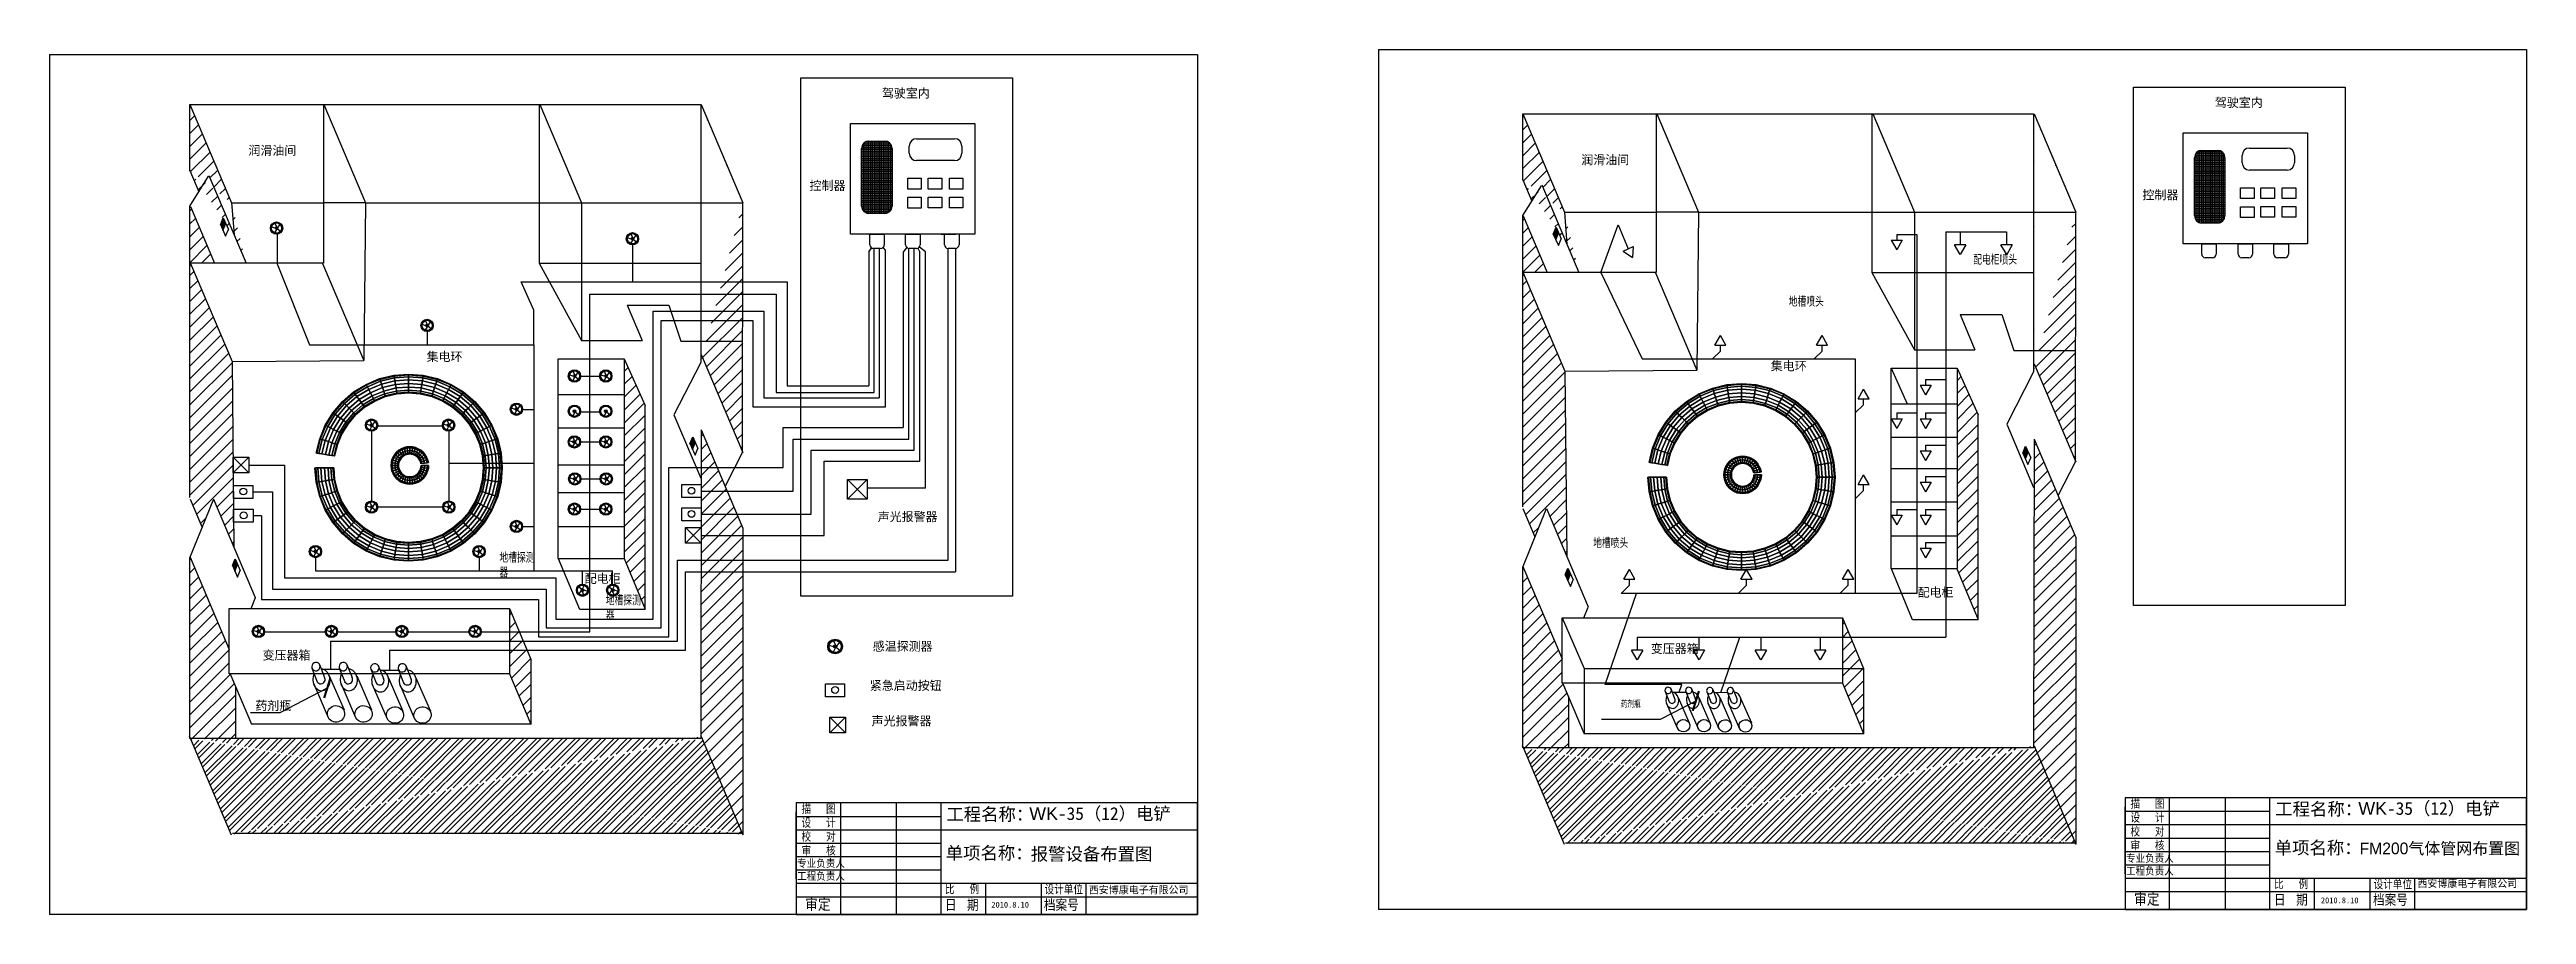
# Model space of a CAD drawing. Extents: x 62072 to 79005, y 47749 to 66939.
# Drawn here: x 62072 to 79005, y 61023 to 66939 of the extents above; entities outside this region: 1.
import ezdxf

# ---------------------------------------------------------------- set-up
doc = ezdxf.new("R2010")
doc.units = 0
doc.header["$LTSCALE"] = 1000
doc.header["$MEASUREMENT"] = 0
doc.layers.get('0').update_dxf_attribs({"linetype": 'CONTINUOUS'})
doc.styles.add('HZ', font='txt', dxfattribs={"bigfont": 'hztxt'})
doc.styles.get("Standard").update_dxf_attribs({"font": 'GBENOR', "bigfont": 'GBCBIG'})
doc.dimstyles.get("Standard").update_dxf_attribs({"dimscale": 100, "dimtxt": 3.5, "dimasz": 1, "dimexe": 2.5, "dimexo": 3, "dimgap": 1.5, "dimtad": 1, "dimdec": 0, "dimzin": 0, "dimdsep": 46, "dimtxsty": 'Standard', "dimblk": 'ARCHTICK', "dimcen": 0.09, "dimadec": 0, "dimazin": 0, "dimtfac": 1, "dimtdec": 0, "dimtix": 1, "dimtmove": 2, "dimatfit": 3, "dimldrblk": 'ARCHTICK', "dimfxl": 0, "dimtolj": 1, "dimtzin": 0, "dimarcsym": 0})
pattern_1 = [(45, (57672.68, 54304.64), (-44.19417, 44.19417), [])]
pattern_2 = [(45, (48560.98, 54368.89), (-44.19417, 44.19417), [])]

msp = doc.modelspace()

# ---------------------------------------------------------------- texts
at = {"style": 'HZ'}
for s, height, p in [('描  图', 57.1, (76298, 61747)), ('描  图', 57.1, (67213, 61712)), ('设  计', 57.1, (67213, 61617)), ('设  计', 57.1, (76298, 61652)), ('校  对', 57.1, (67213, 61522)), ('审  核', 57.1, (67213, 61427)), ('校  对', 57.1, (76298, 61557)), ('审  核', 57.1, (76298, 61462)), ('专业负责人', 52.2, (67183, 61342)), ('工程负责人', 52.2, (67183, 61255)), ('专业负责人', 52.2, (76268, 61377)), ('工程负责人', 52.2, (76268, 61290)), ('审定', 86.9, (67238, 61047)), ('比  例        ', 57.12, (68194, 61163)), ('日 期', 79.5, (68194, 61047)), ('档案号', 79.5, (68870, 61047)), ('设计单位', 59.6, (68875, 61161)), ('审定', 86.9, (76323, 61082)), ('比  例        ', 57.12, (77280, 61198)), ('日 期', 79.5, (77280, 61082)), ('档案号', 79.5, (77956, 61082)), ('设计单位', 59.6, (77961, 61196))]:
    msp.add_text(s, height=height, dxfattribs=at).set_placement(p)
at = {"attachment_point": 1}
for s, insert, char_height, width in [('{\\f\uffbfﾬￌ￥_GB2312|b0|i0|c134|p49;驾驶室内}', (67763, 66670), 60, 414.01), ('{\\f\uffbfﾬￌ￥_GB2312|b0|i0|c134|p49;驾驶室内}', (76875, 66606), 60, 414.01), ('{\\f\uffbfﾬￌ￥_GB2312|b0|i0|c134|p49;润滑油间}', (63432, 66278), 60, 327.34), ('{\\f\uffbfﾬￌ￥_GB2312|b0|i0|c134|p49;润滑油间}', (72544, 66214), 60, 327.34), ('{\\f\uffbfﾬￌ￥_GB2312|b0|i0|c134|p49;控制器}', (67268, 66038), 60, 248.53), ('{\\f\uffbfﾬￌ￥_GB2312|b0|i0|c134|p49;控制器}', (76380, 65974), 60, 248.53), ('配电柜喷头', (75223, 65528), 60, 778.51), ('地槽喷头', (73962, 65241), 60, 778.51), ('{\\f\uffbfﾬￌ￥_GB2312|b0|i0|c134|p49;集电环}', (64650, 64868), 60, 275.6), ('{\\f\uffbfﾬￌ￥_GB2312|b0|i0|c134|p49;集电环}', (73839, 64804), 60, 275.6), ('{\\f\uffbfﾬￌ￥_GB2312|b0|i0|c134|p49;声光报警器}', (67734, 63773), 60, 720), ('地槽喷头', (72625, 63590), 60, 778.51), ('地槽探测器', (65148, 63490), 60, 275.6), ('{\\f\uffbfﾬￌ￥_GB2312|b0|i0|c134|p49;配电柜}', (65731, 63350), 60, 275.6), ('地槽探测器', (65875, 63198), 60, 275.6), ('{\\f\uffbfﾬￌ￥_GB2312|b0|i0|c134|p49;配电柜}', (74843, 63256), 60, 275.6), ('{\\f\uffbfﾬￌ￥_GB2312|b0|i0|c134|p49;感温探测器}', (67700, 62887), 60, 720), ('{\\f\uffbfﾬￌ￥_GB2312|b0|i0|c134|p49;变压器箱}', (73019, 62871), 60, 479.25), ('{\\f\uffbfﾬￌ￥_GB2312|b0|i0|c134|p49;药剂瓶}', (63479, 62481), 60, 275.6), ('{\\f\uffbfﾬￌ￥_GB2312|b0|i0|c134|p49;紧急启动按钮}', (67680, 62619), 60, 720), ('药剂瓶', (72814, 62483), 45, 298.35), ('{\\f\uffbfﾬￌ￥_GB2312|b0|i0|c134|p49;声光报警器}', (67692, 62376), 60, 720), ('{\\fArial|b0|i0|c0|p32;WK\\fSimHei|b0|i0|c134|p32;-35（12）\\fSimHei|b0|i0|c134|p2;电铲}', (77856, 61792), 87.12, 1149.82), ('{\\fﾺￚￌ￥|b0|i0|c134|p2;工程名称：}', (68203, 61752), 87.12, 896), ('{\\fArial|b0|i0|c0|p32;WK\\fSimHei|b0|i0|c134|p32;-35（12）\\fSimHei|b0|i0|c134|p2;电铲}', (68770, 61757), 87.12, 1092.19), ('{\\fﾺￚￌ￥|b0|i0|c134|p2;工程名称：}', (77288, 61788), 87.12, 896), ('{\\fﾺￚￌ￥|b0|i0|c134|p2;单项名称：}', (68199, 61487), 87.12, 896), ('{\\fﾺￚￌ￥|b0|i0|c134|p2;报警设备布置图}', (68780, 61480), 87.12, 896), ('{\\fﾺￚￌ￥|b0|i0|c134|p2;单项名称：}', (77284, 61523), 87.12, 896), ('{\\fﾺￚￌ￥|b0|i0|c134|p2;FM200气体管网布置图}', (77865, 61515), 80, 1222), ('{\\fﾺￚￌ￥|b0|i0|c134|p2;西安博康电子有限公司}', (69177, 61217), 50, 869), ('{\\fSimHei|b0|i0|c134|p2;2010.8.10}', (77600, 61140), 40, 306.82), ('{\\fﾺￚￌ￥|b0|i0|c134|p2;西安博康电子有限公司}', (78260, 61260), 50, 869), ('{\\fSimHei|b0|i0|c134|p2;2010.8.10}', (68511, 61110), 40, 290.75)]:
    msp.add_mtext(s, dxfattribs=dict(at, insert=insert, char_height=char_height, width=width))
at = {"insert": (63529, 62826), "char_height": 60, "attachment_point": 1}
msp.add_mtext('{\\f\uffbfﾬￌ￥_GB2312|b0|i0|c134|p49;变压器箱}', dxfattribs=at)

# ---------------------------------------------------------------- hatches: boundary and pattern name
h = msp.add_hatch()
h.set_pattern_fill('ANSI31', color=256, scale=500, style=0)
h.set_pattern_definition(pattern_2)
edge = h.paths.add_edge_path()
edge.add_line((63032, 66562), (63317, 65890))
edge.add_line((63032, 66109), (63032, 66562))
edge.add_line((63032, 66112), (63094, 65966))
edge.add_line((63032, 65868), (63159, 66072))
edge.add_line((63162, 66077), (63416, 65477))
edge.add_line((63317, 65890), (63334, 65673))
h = msp.add_hatch()
h.set_pattern_fill('ANSI31', color=256, scale=500, style=0)
h.set_pattern_definition(pattern_2)
edge = h.paths.add_edge_path()
edge.add_line((66527, 66562), (66812, 65890))
edge.add_line((66525, 66562), (66525, 64799))
edge.add_line((66812, 65890), (66812, 64183))
edge.add_line((66527, 64854), (66812, 64183))
h = msp.add_hatch()
h.set_pattern_fill('ANSI31', color=256, scale=500, style=0)
h.set_pattern_definition(pattern_1)
edge = h.paths.add_edge_path()
edge.add_line((72144, 66498), (72428, 65826))
edge.add_line((72144, 66045), (72144, 66498))
edge.add_line((72144, 66048), (72205, 65902))
edge.add_line((72144, 65804), (72271, 66007))
edge.add_line((72274, 66013), (72528, 65413))
edge.add_line((72428, 65826), (72445, 65608))
h = msp.add_hatch()
h.set_pattern_fill('ANSI31', color=256, scale=500, style=0)
h.set_pattern_definition(pattern_1)
edge = h.paths.add_edge_path()
edge.add_line((75639, 66498), (75924, 65826))
edge.add_line((75636, 66498), (75636, 64735))
edge.add_line((75924, 65826), (75924, 64118))
edge.add_line((75639, 64790), (75924, 64118))
h = msp.add_hatch()
h.set_pattern_fill('NET', color=256, scale=100, style=0)
h.set_pattern_definition([(0, (48560.977, 54368.889), (0, 12.5), []), (90, (48560.977, 54368.889), (-12.5, 8e-16), [])])
edge = h.paths.add_edge_path()
edge.add_line((67674, 66313), (67782, 66313))
edge.add_arc((67782, 66263), 50, 0, 90, ccw=False)
edge.add_line((67832, 66263), (67832, 65867))
edge.add_arc((67782, 65867), 50, -90, 0, ccw=False)
edge.add_line((67782, 65817), (67674, 65817))
edge.add_arc((67674, 65867), 50, 180, 270, ccw=False)
edge.add_line((67624, 65867), (67624, 66263))
edge.add_arc((67674, 66263), 50, 90, 180, ccw=False)
h = msp.add_hatch()
h.set_pattern_fill('NET', color=256, scale=100, style=0)
h.set_pattern_definition([(0, (57672.681, 54304.642), (0, 12.5), []), (90, (57672.681, 54304.642), (-12.5, 8e-16), [])])
edge = h.paths.add_edge_path()
edge.add_line((76786, 66249), (76894, 66249))
edge.add_arc((76894, 66199), 50, 0, 90, ccw=False)
edge.add_line((76944, 66199), (76944, 65803))
edge.add_arc((76894, 65803), 50, -90, 0, ccw=False)
edge.add_line((76894, 65753), (76786, 65753))
edge.add_arc((76786, 65803), 50, 180, 270, ccw=False)
edge.add_line((76736, 65803), (76736, 66199))
edge.add_arc((76786, 66199), 50, 90, 180, ccw=False)
for points in [[(63259, 65787), (63241, 65741), (63258, 65702), (63277, 65748)], [(63633, 65718, 1), (63614, 65718, 1)], [(72371, 65723), (72352, 65677), (72370, 65638), (72389, 65684)], [(66048, 65645, 1), (66067, 65645, 1)], [(64644, 65052, 1), (64663, 65052, 1)], [(65652, 64706, 1), (65670, 64706, 1)], [(65866, 64706, 1), (65884, 64706, 1)], [(64283, 64370, 1), (64264, 64370, 1)], [(64809, 64370, 1), (64791, 64370, 1)], [(65255, 64479, 1), (65273, 64479, 1)], [(65651, 64465, 1), (65670, 64465, 1)], [(65866, 64465, 1), (65884, 64465, 1)], [(65651, 64255, 1), (65669, 64255, 1)], [(65865, 64255, 1), (65884, 64255, 1)], [(66469, 64289), (66450, 64243), (66468, 64204), (66486, 64250)], [(75580, 64225), (75562, 64179), (75580, 64140), (75598, 64186)], [(65654, 64002, 1), (65672, 64002, 1)], [(65868, 64002, 1), (65887, 64002, 1)], [(64283, 63810, 1), (64264, 63810, 1)], [(64811, 63810, 1), (64793, 63810, 1)], [(65255, 63677, 1), (65273, 63677, 1)], [(65652, 63796, 1), (65670, 63796, 1)], [(65866, 63796, 1), (65885, 63796, 1)], [(63881, 63505, 1), (63899, 63505, 1)], [(64999, 63505, 1), (65018, 63505, 1)], [(63341, 63455), (63322, 63409), (63340, 63370), (63358, 63416)], [(72452, 63391), (72434, 63345), (72451, 63306), (72470, 63351)], [(65725, 63241, 1), (65707, 63241, 1)], [(65932, 63241, 1), (65913, 63241, 1)], [(63509, 62959, 1), (63490, 62959, 1)], [(64009, 62959, 1), (63990, 62959, 1)], [(64490, 62959, 1), (64472, 62959, 1)], [(64990, 62959, 1), (64972, 62959, 1)], [(67432, 62856, 1), (67454, 62856, 1)]]:
    msp.add_hatch(color=256).paths.add_polyline_path(points)
h = msp.add_hatch(color=256)
h.paths.add_polyline_path([(63666, 65718, 1), (63581, 65718, 1)])
h.paths.add_polyline_path([(63658, 65718, 1), (63589, 65718, 1)], flags=16)
h = msp.add_hatch(color=256)
h.paths.add_polyline_path([(66100, 65645, 1), (66015, 65645, 1)])
h.paths.add_polyline_path([(66092, 65645, 1), (66023, 65645, 1)], flags=16)
h = msp.add_hatch(color=256)
h.paths.add_polyline_path([(64611, 65052, 1), (64695, 65052, 1)])
h.paths.add_polyline_path([(64688, 65052, -1), (64618, 65052, -1)], flags=16)
h = msp.add_hatch(color=256)
h.paths.add_polyline_path([(65703, 64706, 1), (65619, 64706, 1)])
h.paths.add_polyline_path([(65696, 64706, 1), (65626, 64706, 1)], flags=16)
h = msp.add_hatch(color=256)
h.paths.add_polyline_path([(65917, 64706, 1), (65833, 64706, 1)])
h.paths.add_polyline_path([(65910, 64706, 1), (65840, 64706, 1)], flags=16)
h = msp.add_hatch()
h.set_pattern_fill('ANSI31,_O', color=256, scale=500)
h.set_pattern_definition(pattern_2)
edge = h.paths.add_edge_path()
edge.add_line((66144, 63111), (66144, 64505))
edge.add_line((66001, 64823), (66144, 64505))
edge.add_line((66001, 64823), (66001, 63456))
edge.add_line((66001, 63457), (66144, 63111))
h = msp.add_hatch()
h.set_pattern_fill('ANSI31,_O', color=256, scale=500)
h.set_pattern_definition(pattern_1)
edge = h.paths.add_edge_path()
edge.add_line((75256, 63041), (75256, 64441))
edge.add_line((75113, 64759), (75256, 64441))
edge.add_line((75113, 64759), (75113, 63389))
edge.add_line((75111, 63388), (75256, 63041))
h = msp.add_hatch(color=256)
h.paths.add_polyline_path([(65222, 64479, 1), (65306, 64479, 1)])
h.paths.add_polyline_path([(65299, 64479, -1), (65229, 64479, -1)], flags=16)
h = msp.add_hatch(color=256)
h.paths.add_polyline_path([(64316, 64370, 1), (64231, 64370, 1)])
h.paths.add_polyline_path([(64309, 64370, 1), (64239, 64370, 1)], flags=16)
h = msp.add_hatch(color=256)
h.paths.add_polyline_path([(64842, 64370, 1), (64758, 64370, 1)])
h.paths.add_polyline_path([(64835, 64370, 1), (64765, 64370, 1)], flags=16)
h = msp.add_hatch(color=256)
h.paths.add_polyline_path([(65703, 64465, 1), (65619, 64465, 1)])
h.paths.add_polyline_path([(65696, 64465, 1), (65626, 64465, 1)], flags=16)
h = msp.add_hatch(color=256)
h.paths.add_polyline_path([(65917, 64465, 1), (65833, 64465, 1)])
h.paths.add_polyline_path([(65910, 64465, 1), (65840, 64465, 1)], flags=16)
h = msp.add_hatch(color=256)
h.paths.add_polyline_path([(65702, 64255, 1), (65618, 64255, 1)])
h.paths.add_polyline_path([(65695, 64255, 1), (65625, 64255, 1)], flags=16)
h = msp.add_hatch(color=256)
h.paths.add_polyline_path([(65917, 64255, 1), (65832, 64255, 1)])
h.paths.add_polyline_path([(65909, 64255, 1), (65840, 64255, 1)], flags=16)
h = msp.add_hatch()
h.set_pattern_fill('ANSI31', color=256, scale=500, style=0)
h.set_pattern_definition(pattern_2)
edge = h.paths.add_edge_path()
edge.add_line((66527, 64337), (66525, 62226))
edge.add_line((66527, 64337), (66812, 63665))
edge.add_line((66812, 63665), (66812, 61568))
edge.add_line((66527, 62240), (66812, 61568))
h = msp.add_hatch()
h.set_pattern_fill('ANSI31', color=256, scale=500, style=0)
h.set_pattern_definition(pattern_1)
edge = h.paths.add_edge_path()
edge.add_line((75639, 64273), (75636, 62162))
edge.add_line((75639, 64273), (75924, 63601))
edge.add_line((75924, 63601), (75924, 61504))
edge.add_line((75639, 62176), (75924, 61504))
h = msp.add_hatch(color=256)
h.paths.add_polyline_path([(65705, 64002, 1), (65621, 64002, 1)])
h.paths.add_polyline_path([(65698, 64002, 1), (65628, 64002, 1)], flags=16)
h = msp.add_hatch(color=256)
h.paths.add_polyline_path([(65920, 64002, 1), (65836, 64002, 1)])
h.paths.add_polyline_path([(65913, 64002, 1), (65843, 64002, 1)], flags=16)
h = msp.add_hatch(color=256)
h.paths.add_polyline_path([(64316, 63810, 1), (64231, 63810, 1)])
h.paths.add_polyline_path([(64309, 63810, 1), (64239, 63810, 1)], flags=16)
h = msp.add_hatch(color=256)
h.paths.add_polyline_path([(64844, 63810, 1), (64760, 63810, 1)])
h.paths.add_polyline_path([(64837, 63810, 1), (64767, 63810, 1)], flags=16)
h = msp.add_hatch(color=256)
h.paths.add_polyline_path([(65703, 63796, 1), (65619, 63796, 1)])
h.paths.add_polyline_path([(65696, 63796, 1), (65626, 63796, 1)], flags=16)
h = msp.add_hatch(color=256)
h.paths.add_polyline_path([(65917, 63796, 1), (65833, 63796, 1)])
h.paths.add_polyline_path([(65910, 63796, 1), (65840, 63796, 1)], flags=16)
h = msp.add_hatch(color=256)
h.paths.add_polyline_path([(65222, 63677, 1), (65306, 63677, 1)])
h.paths.add_polyline_path([(65299, 63677, -1), (65229, 63677, -1)], flags=16)
h = msp.add_hatch(color=256)
h.paths.add_polyline_path([(63848, 63505, 1), (63932, 63505, 1)])
h.paths.add_polyline_path([(63925, 63505, -1), (63855, 63505, -1)], flags=16)
h = msp.add_hatch(color=256)
h.paths.add_polyline_path([(64966, 63505, 1), (65051, 63505, 1)])
h.paths.add_polyline_path([(65043, 63505, -1), (64974, 63505, -1)], flags=16)
h = msp.add_hatch(color=256)
h.paths.add_polyline_path([(65758, 63241, 1), (65674, 63241, 1)])
h.paths.add_polyline_path([(65681, 63241, -1), (65751, 63241, -1)], flags=16)
h = msp.add_hatch(color=256)
h.paths.add_polyline_path([(65965, 63241, 1), (65880, 63241, 1)])
h.paths.add_polyline_path([(65888, 63241, -1), (65957, 63241, -1)], flags=16)
h = msp.add_hatch(color=256)
h.paths.add_polyline_path([(63457, 62959, 1), (63542, 62959, 1)])
h.paths.add_polyline_path([(63534, 62959, -1), (63465, 62959, -1)], flags=16)
h = msp.add_hatch(color=256)
h.paths.add_polyline_path([(63957, 62959, 1), (64041, 62959, 1)])
h.paths.add_polyline_path([(64034, 62959, -1), (63964, 62959, -1)], flags=16)
h = msp.add_hatch(color=256)
h.paths.add_polyline_path([(64439, 62959, 1), (64523, 62959, 1)])
h.paths.add_polyline_path([(64516, 62959, -1), (64446, 62959, -1)], flags=16)
h = msp.add_hatch(color=256)
h.paths.add_polyline_path([(64939, 62959, 1), (65023, 62959, 1)])
h.paths.add_polyline_path([(65016, 62959, -1), (64946, 62959, -1)], flags=16)
h = msp.add_hatch()
h.set_pattern_fill('ANSI31,_O', color=256, scale=500)
h.set_pattern_definition(pattern_2)
edge = h.paths.add_edge_path()
edge.add_line((65217, 63117), (65217, 62670))
edge.add_line((65217, 63117), (65362, 62770))
edge.add_line((65362, 62771), (65362, 62323))
edge.add_line((65217, 62670), (65362, 62324))
h = msp.add_hatch()
h.set_pattern_fill('ANSI31,_O', color=256, scale=500)
h.set_pattern_definition(pattern_1)
edge = h.paths.add_edge_path()
edge.add_line((74329, 63053), (74329, 62605))
edge.add_line((74329, 63053), (74474, 62706))
edge.add_line((74474, 62707), (74474, 62259))
edge.add_line((74329, 62605), (74474, 62260))
h = msp.add_hatch(color=256)
h.paths.add_polyline_path([(67494, 62856, 1), (67393, 62856, 1)])
h.paths.add_polyline_path([(67485, 62856, 1), (67401, 62856, 1)], flags=16)
h = msp.add_hatch()
h.set_pattern_fill('金属', color=256, scale=50, style=0)
h.set_pattern_definition([(45, (48560.98, 54368.89), (-44.19417, 44.19417), []), (45, (48560.98, 54400.14), (-44.19417, 44.19417), [])])
edge = h.paths.add_edge_path()
edge.add_line((63029, 62240), (63314, 61568))
edge.add_line((66525, 62226), (63032, 62226))
edge.add_line((66816, 61576), (63323, 61576))
edge.add_line((66527, 62240), (66812, 61568))
h = msp.add_hatch()
h.set_pattern_fill('金属', color=256, scale=50, style=0)
h.set_pattern_definition([(45, (57672.68, 54304.64), (-44.19417, 44.19417), []), (45, (57672.68, 54335.89), (-44.19417, 44.19417), [])])
edge = h.paths.add_edge_path()
edge.add_line((72141, 62176), (72426, 61504))
edge.add_line((75636, 62162), (72144, 62162))
edge.add_line((75928, 61512), (72435, 61512))
edge.add_line((75639, 62176), (75924, 61504))
h = msp.add_hatch(color=256)
h.paths.add_polyline_path([(71740, 49655), (71740, 49627)], flags=0)
h.paths.add_polyline_path([(71740, 49655), (71740, 49627)], flags=16)
h.paths.add_polyline_path([(71740, 49655), (71740, 49627)])
h.paths.add_polyline_path([(71740, 49655), (71740, 49627)], flags=0)
h.paths.add_polyline_path([(71740, 49655), (71740, 49627)], flags=0)
edge = h.paths.add_edge_path()
edge.add_line((71768, 49655), (71768, 49627))
edge.add_line((71768, 49627), (72822, 49627))
edge.add_line((71768, 49655), (72834, 49655))
edge.add_line((72822, 49627), (73761, 48286))
edge.add_line((72834, 49655), (73782, 48284))
edge.add_line((73782, 48263), (73761, 48263))
edge.add_line((73782, 47749), (73782, 48284))
edge.add_line((73761, 47749), (73761, 48286))

# ---------------------------------------------------------------- linework, layer by layer
for p, q in [((62072, 66904), (69920, 66904)), ((62072, 66904), (62072, 61023)), ((69920, 66904), (69920, 61023)), ((71157, 66939), (79005, 66939)), ((71157, 66939), (71157, 61058)), ((79005, 66939), (79005, 61058)), ((63032, 66562), (66525, 66562)), ((63032, 66109), (63032, 66562)), ((63032, 66562), (66525, 66562)), ((63032, 66109), (63032, 66562)), ((63032, 66562), (63317, 65890)), ((63945, 66562), (63945, 65477)), ((63948, 66562), (64233, 65890)), ((65419, 66562), (65419, 65477)), ((65424, 66562), (65709, 65890)), ((66525, 66562), (66525, 64799)), ((66525, 66562), (66525, 64799)), ((66527, 66562), (66812, 65890)), ((72144, 66498), (72428, 65826)), ((72144, 66045), (72144, 66498)), ((72144, 66498), (75636, 66498)), ((72144, 66045), (72144, 66498)), ((72144, 66498), (75636, 66498)), ((73056, 66498), (73056, 65413)), ((73060, 66498), (73345, 65826)), ((74530, 66498), (74530, 65413)), ((74536, 66498), (74821, 65826)), ((75636, 66498), (75636, 64735)), ((75636, 66498), (75636, 64735)), ((75639, 66498), (75924, 65826)), ((67624, 65867), (67624, 66263)), ((67674, 66313), (67782, 66313)), ((67832, 66263), (67832, 65867)), ((67950, 66229), (67950, 66279)), ((68000, 66329), (68259, 66329)), ((68309, 66279), (68309, 66229)), ((76786, 66249), (76894, 66249)), ((77062, 66164), (77062, 66215)), ((77112, 66265), (77370, 66265)), ((77420, 66215), (77420, 66164)), ((63032, 66112), (63094, 65966)), ((63032, 65868), (63159, 66072)), ((63162, 66077), (63416, 65477)), ((68259, 66179), (68000, 66179)), ((72144, 66048), (72205, 65902)), ((76736, 65803), (76736, 66199)), ((76944, 66199), (76944, 65803)), ((77370, 66114), (77112, 66114)), ((63317, 65890), (63945, 65890)), ((63317, 65890), (63334, 65673)), ((64233, 65890), (63945, 65890)), ((64233, 65890), (64221, 64812)), ((64233, 65890), (65419, 65890)), ((65419, 65890), (65709, 65890)), ((65709, 65890), (66525, 65890)), ((65709, 65890), (65709, 64948)), ((66525, 65890), (66812, 65890)), ((66810, 64185), (66812, 65890)), ((72144, 65804), (72271, 66007)), ((72274, 66013), (72528, 65413)), ((63032, 65835), (63043, 65846)), ((63032, 65746), (63070, 65784)), ((63032, 65658), (63096, 65722)), ((63035, 65866), (63199, 65477)), ((63240, 65742), (63276, 65663)), ((63241, 65741), (63259, 65787)), ((63258, 65702), (63277, 65748)), ((63259, 65787), (63295, 65709)), ((63276, 65663), (63295, 65709)), ((63615, 65716), (63589, 65724)), ((63623, 65709), (63611, 65685)), ((63626, 65727), (63613, 65751)), ((63631, 65712), (63651, 65696)), ((63632, 65721), (63649, 65742)), ((67782, 65817), (67674, 65817)), ((72144, 65771), (72155, 65782)), ((72144, 65682), (72181, 65720)), ((72146, 65802), (72311, 65413)), ((72352, 65677), (72371, 65723)), ((72371, 65723), (72406, 65645)), ((72428, 65826), (72445, 65608)), ((72428, 65826), (73056, 65826)), ((73345, 65826), (73056, 65826)), ((73345, 65826), (73333, 64747)), ((73345, 65826), (74530, 65826)), ((74530, 65826), (74821, 65826)), ((74821, 65826), (74821, 64884)), ((74821, 65826), (75636, 65826)), ((75636, 65826), (75924, 65826)), ((75922, 64121), (75924, 65826)), ((76894, 65753), (76786, 65753)), ((63032, 65570), (63122, 65660)), ((63032, 65481), (63148, 65598)), ((63111, 65477), (63173, 65539)), ((66048, 65642), (66023, 65651)), ((66057, 65635), (66045, 65612)), ((66060, 65654), (66047, 65678)), ((66065, 65639), (66085, 65623)), ((66066, 65647), (66083, 65669)), ((67673, 65675), (67773, 65675)), ((67680, 65604), (67680, 65675)), ((67754, 65579), (67705, 65579)), ((67779, 65675), (67779, 65604)), ((67922, 65675), (68022, 65675)), ((67925, 65604), (67925, 65675)), ((68000, 65579), (67950, 65579)), ((68025, 65675), (68025, 65604)), ((68168, 65675), (68267, 65675)), ((68190, 65604), (68190, 65675)), ((68265, 65579), (68215, 65579)), ((68215, 63446), (68215, 65579)), ((68265, 65579), (68265, 63366)), ((68290, 65675), (68290, 65604)), ((72144, 65594), (72208, 65658)), ((72144, 65505), (72234, 65595)), ((72144, 65417), (72260, 65533)), ((72352, 65677), (72388, 65599)), ((72370, 65638), (72389, 65684)), ((72388, 65599), (72406, 65645)), ((72831, 65560), (72899, 65592)), ((72831, 65560), (72894, 65516)), ((72899, 65592), (72894, 65516)), ((74662, 65636), (74700, 65569)), ((74662, 65636), (74738, 65636)), ((74738, 65636), (74700, 65569)), ((75135, 65538), (75096, 65604)), ((75173, 65604), (75096, 65604)), ((75173, 65604), (75135, 65538)), ((75452, 65538), (75413, 65604)), ((75490, 65604), (75413, 65604)), ((75490, 65604), (75452, 65538)), ((76785, 65540), (76785, 65610)), ((76785, 65610), (76884, 65610)), ((76884, 65610), (76884, 65540)), ((77034, 65540), (77034, 65610)), ((77034, 65610), (77133, 65610)), ((77133, 65610), (77133, 65540)), ((77279, 65540), (77279, 65610)), ((77279, 65610), (77379, 65610)), ((77379, 65610), (77379, 65540)), ((63945, 65477), (63032, 65477)), ((63032, 65459), (63040, 65466)), ((63032, 65393), (63059, 65420)), ((63032, 65393), (63059, 65420)), ((63035, 65476), (63320, 64805)), ((63939, 65476), (64221, 64812)), ((65419, 65477), (65709, 64948)), ((65419, 65477), (66525, 65477)), ((73056, 65413), (72144, 65413)), ((72144, 65394), (72151, 65402)), ((72147, 65412), (72432, 64740)), ((72223, 65413), (72285, 65475)), ((73051, 65412), (73333, 64747)), ((74530, 65413), (75636, 65413)), ((74530, 65413), (74821, 64884)), ((76859, 65515), (76810, 65515)), ((77108, 65515), (77059, 65515)), ((77354, 65515), (77304, 65515)), ((63032, 65304), (63085, 65358)), ((63032, 65304), (63085, 65358)), ((63032, 65216), (63112, 65296)), ((63032, 65216), (63112, 65296)), ((63032, 65128), (63138, 65234)), ((63032, 65128), (63138, 65234)), ((72144, 65329), (72171, 65356)), ((72144, 65329), (72171, 65356)), ((72144, 65240), (72197, 65294)), ((72144, 65240), (72197, 65294)), ((72144, 65152), (72223, 65231)), ((72144, 65152), (72223, 65231)), ((63032, 65039), (63164, 65172)), ((63032, 65039), (63164, 65172)), ((63032, 64951), (63191, 65109)), ((63032, 64951), (63191, 65109)), ((63032, 64863), (63217, 65047)), ((63032, 64863), (63217, 65047)), ((64644, 65050), (64619, 65058)), ((64653, 65043), (64641, 65019)), ((64655, 65061), (64643, 65085)), ((64661, 65046), (64681, 65030)), ((64662, 65055), (64679, 65076)), ((66021, 65190), (66307, 65190)), ((66021, 65190), (66124, 64948)), ((66253, 65037), (66253, 65086)), ((66307, 65190), (66388, 64945)), ((72144, 65063), (72250, 65169)), ((72144, 65063), (72250, 65169)), ((72144, 64975), (72276, 65107)), ((72144, 64975), (72276, 65107)), ((72144, 64887), (72302, 65045)), ((72144, 64887), (72302, 65045)), ((75133, 65126), (75235, 64884)), ((75133, 65126), (75419, 65126)), ((75419, 65126), (75500, 64880)), ((63032, 64774), (63243, 64985)), ((63032, 64774), (63243, 64985)), ((63032, 64686), (63270, 64923)), ((63032, 64686), (63270, 64923)), ((63032, 64597), (63296, 64861)), ((63032, 64597), (63296, 64861)), ((65709, 64948), (66124, 64948)), ((66388, 64945), (66525, 64945)), ((66525, 64945), (66811, 64944)), ((66527, 64854), (66812, 64183)), ((72144, 64798), (72329, 64983)), ((72144, 64798), (72329, 64983)), ((72144, 64710), (72355, 64921)), ((72144, 64710), (72355, 64921)), ((72144, 64622), (72381, 64859)), ((72144, 64622), (72381, 64859)), ((73457, 64916), (73495, 64983)), ((73457, 64916), (73533, 64916)), ((73533, 64916), (73495, 64983)), ((74152, 64916), (74190, 64983)), ((74152, 64916), (74228, 64916)), ((74228, 64916), (74190, 64983)), ((74821, 64884), (75235, 64884)), ((75500, 64880), (75636, 64880)), ((75636, 64880), (75923, 64880)), ((63032, 64509), (63320, 64797)), ((63032, 64421), (63321, 64709)), ((63320, 64805), (64221, 64812)), ((63320, 64805), (63333, 63536)), ((65550, 64823), (66001, 64823)), ((65550, 63457), (65550, 64823)), ((65652, 64704), (65627, 64712)), ((65660, 64697), (65649, 64673)), ((65663, 64715), (65651, 64739)), ((65668, 64700), (65688, 64684)), ((65670, 64709), (65686, 64730)), ((65866, 64704), (65841, 64712)), ((65875, 64697), (65863, 64673)), ((65877, 64715), (65865, 64739)), ((65882, 64700), (65903, 64684)), ((65884, 64709), (65901, 64730)), ((66001, 64823), (66144, 64505)), ((66001, 64823), (66001, 63456)), ((66525, 64799), (66341, 64441)), ((72144, 64533), (72408, 64797)), ((72144, 64533), (72408, 64797)), ((72144, 64445), (72432, 64733)), ((72432, 64740), (73333, 64747)), ((72432, 64740), (72445, 63471)), ((74662, 64759), (74772, 64516)), ((74662, 63389), (74662, 64759)), ((74662, 64759), (75113, 64759)), ((75113, 64759), (75113, 63389)), ((75113, 64759), (75256, 64441)), ((75636, 64735), (75453, 64377)), ((75639, 64790), (75924, 64118)), ((63032, 64332), (63322, 64622)), ((63032, 64244), (63323, 64534)), ((65550, 64580), (66001, 64580)), ((72144, 64356), (72433, 64645)), ((72144, 64268), (72434, 64558)), ((74436, 64550), (74474, 64617)), ((74436, 64550), (74512, 64550)), ((74512, 64550), (74474, 64617)), ((74662, 64516), (75113, 64516)), ((74860, 64644), (74898, 64577)), ((74860, 64644), (74936, 64644)), ((74936, 64644), (74898, 64577)), ((63032, 64155), (63324, 64447)), ((63032, 64067), (63325, 64360)), ((64265, 64368), (64239, 64377)), ((64273, 64361), (64262, 64337)), ((64276, 64379), (64263, 64404)), ((64281, 64364), (64301, 64348)), ((64282, 64373), (64299, 64394)), ((64791, 64368), (64766, 64377)), ((64800, 64361), (64788, 64337)), ((64802, 64379), (64790, 64404)), ((64807, 64364), (64827, 64348)), ((64809, 64373), (64826, 64394)), ((65255, 64476), (65230, 64485)), ((65264, 64469), (65252, 64446)), ((65266, 64488), (65254, 64512)), ((65271, 64473), (65291, 64457)), ((65273, 64481), (65289, 64503)), ((65550, 64352), (66001, 64352)), ((65660, 64456), (65649, 64432)), ((65668, 64459), (65688, 64443)), ((65875, 64456), (65863, 64432)), ((65882, 64459), (65902, 64443)), ((66144, 63111), (66144, 64505)), ((66341, 64441), (66525, 64007)), ((72144, 64180), (72434, 64470)), ((72144, 64091), (72435, 64383)), ((74662, 64414), (74700, 64347)), ((74662, 64414), (74738, 64414)), ((74738, 64414), (74700, 64347)), ((74860, 64414), (74898, 64347)), ((74860, 64414), (74936, 64414)), ((74936, 64414), (74898, 64347)), ((75256, 63041), (75256, 64441)), ((75453, 64377), (75636, 63943)), ((63032, 63979), (63325, 64272)), ((63032, 63890), (63326, 64185)), ((65651, 64253), (65626, 64262)), ((65660, 64246), (65648, 64223)), ((65662, 64264), (65650, 64289)), ((65667, 64250), (65687, 64234)), ((65669, 64258), (65685, 64279)), ((65866, 64253), (65840, 64262)), ((65874, 64246), (65863, 64223)), ((65877, 64264), (65864, 64289)), ((65882, 64250), (65902, 64234)), ((65883, 64258), (65900, 64279)), ((66450, 64243), (66469, 64289)), ((66450, 64244), (66486, 64165)), ((66468, 64204), (66486, 64250)), ((66469, 64289), (66504, 64211)), ((66486, 64165), (66504, 64211)), ((66527, 64337), (66525, 62226)), ((66527, 64337), (66812, 63665)), ((66810, 64185), (66691, 63952)), ((72144, 64003), (72436, 64295)), ((72144, 63914), (72437, 64208)), ((74662, 64287), (75113, 64287)), ((74860, 64195), (74898, 64128)), ((74860, 64195), (74936, 64195)), ((74936, 64195), (74898, 64128)), ((75562, 64179), (75580, 64225)), ((75562, 64179), (75597, 64101)), ((75580, 64225), (75616, 64146)), ((75580, 64140), (75598, 64186)), ((75639, 64273), (75636, 62162)), ((75639, 64273), (75924, 63601)), ((63051, 63821), (63327, 64097)), ((63078, 63759), (63328, 64010)), ((63434, 64150), (63327, 64044)), ((63327, 64150), (63434, 64044)), ((65550, 64099), (66001, 64099)), ((65654, 64000), (65629, 64009)), ((65665, 64011), (65653, 64036)), ((65672, 64005), (65689, 64026)), ((65869, 64000), (65843, 64009)), ((65880, 64011), (65867, 64036)), ((65886, 64005), (65903, 64026)), ((72144, 63826), (72438, 64120)), ((72163, 63757), (72439, 64033)), ((74436, 63964), (74474, 64031)), ((74512, 63964), (74474, 64031)), ((74662, 64073), (75113, 64073)), ((75597, 64101), (75616, 64147)), ((75922, 64121), (75802, 63887)), ((63032, 63463), (63195, 63865)), ((63033, 63864), (63116, 63669)), ((63194, 63864), (63479, 63192)), ((63217, 63810), (63329, 63922)), ((64276, 63819), (64263, 63843)), ((64804, 63819), (64792, 63843)), ((65550, 63909), (66001, 63909)), ((65663, 63993), (65651, 63970)), ((65670, 63997), (65691, 63981)), ((65877, 63993), (65866, 63970)), ((65885, 63997), (65905, 63981)), ((67663, 63998), (67528, 63863)), ((67528, 63998), (67663, 63863)), ((72189, 63695), (72440, 63945)), ((72329, 63746), (72441, 63858)), ((74436, 63964), (74512, 63964)), ((74662, 63845), (75113, 63845)), ((74860, 63980), (74898, 63913)), ((74860, 63980), (74936, 63980)), ((74936, 63980), (74898, 63913)), ((63104, 63697), (63143, 63736)), ((63243, 63748), (63330, 63835)), ((63270, 63686), (63331, 63747)), ((64265, 63808), (64239, 63816)), ((64273, 63801), (64262, 63777)), ((64281, 63804), (64301, 63788)), ((64282, 63813), (64299, 63834)), ((64793, 63808), (64767, 63816)), ((64801, 63801), (64790, 63777)), ((64809, 63804), (64829, 63788)), ((64811, 63813), (64827, 63834)), ((65255, 63674), (65230, 63683)), ((65266, 63686), (65254, 63710)), ((65271, 63671), (65291, 63655)), ((65273, 63680), (65289, 63701)), ((65550, 63677), (66001, 63677)), ((65652, 63794), (65627, 63802)), ((65661, 63787), (65649, 63763)), ((65663, 63805), (65651, 63830)), ((65668, 63790), (65688, 63774)), ((65670, 63799), (65686, 63820)), ((65866, 63794), (65841, 63802)), ((65875, 63787), (65863, 63763)), ((65878, 63805), (65865, 63830)), ((65883, 63790), (65903, 63774)), ((65884, 63799), (65901, 63820)), ((72144, 63399), (72306, 63800)), ((72145, 63799), (72227, 63605)), ((72216, 63633), (72254, 63671)), ((72306, 63799), (72591, 63128)), ((72355, 63684), (72442, 63770)), ((72381, 63622), (72443, 63683)), ((74662, 63754), (74700, 63688)), ((74662, 63754), (74738, 63754)), ((74738, 63754), (74700, 63688)), ((74860, 63754), (74898, 63688)), ((74860, 63754), (74936, 63754)), ((74936, 63754), (74898, 63688)), ((63296, 63624), (63332, 63660)), ((63322, 63562), (63333, 63572)), ((63881, 63503), (63856, 63512)), ((63892, 63514), (63880, 63539)), ((63897, 63499), (63917, 63483)), ((63899, 63508), (63915, 63529)), ((65000, 63503), (64974, 63512)), ((65011, 63514), (64998, 63539)), ((65016, 63499), (65036, 63483)), ((65017, 63508), (65034, 63529)), ((65264, 63667), (65252, 63644)), ((66419, 63669), (66526, 63562)), ((66526, 63669), (66419, 63562)), ((66812, 63665), (66812, 61568)), ((72408, 63560), (72444, 63596)), ((72434, 63497), (72445, 63508)), ((74662, 63612), (75113, 63612)), ((74860, 63529), (74898, 63462)), ((74860, 63529), (74936, 63529)), ((74936, 63529), (74898, 63462)), ((75924, 63601), (75924, 61504)), ((63032, 62226), (63032, 63463)), ((63032, 63448), (63038, 63455)), ((63032, 63360), (63065, 63393)), ((63032, 63272), (63091, 63330)), ((63033, 63467), (63301, 62835)), ((63322, 63409), (63341, 63455)), ((63322, 63409), (63358, 63331)), ((63340, 63370), (63358, 63416)), ((63341, 63455), (63376, 63376)), ((63358, 63331), (63376, 63376)), ((63890, 63496), (63878, 63472)), ((65008, 63496), (64997, 63472)), ((65550, 63457), (65695, 63111)), ((65550, 63457), (66001, 63457)), ((66001, 63457), (66144, 63111)), ((66366, 62892), (66366, 63446)), ((66366, 63446), (68215, 63446)), ((66419, 62830), (66419, 63366)), ((66419, 63366), (68265, 63366)), ((72144, 62162), (72144, 63399)), ((72144, 63384), (72150, 63390)), ((72145, 63402), (72412, 62771)), ((72434, 63345), (72452, 63391)), ((72434, 63345), (72469, 63266)), ((72451, 63306), (72470, 63351)), ((72452, 63391), (72488, 63312)), ((72835, 63316), (72873, 63383)), ((72911, 63316), (72873, 63383)), ((73635, 63316), (73673, 63383)), ((73711, 63316), (73673, 63383)), ((74330, 63316), (74368, 63383)), ((74406, 63316), (74368, 63383)), ((74662, 63389), (75113, 63389)), ((74662, 63389), (74806, 63041)), ((75111, 63388), (75256, 63041)), ((63032, 63183), (63117, 63268)), ((63032, 63095), (63144, 63206)), ((63451, 63117), (63480, 63190)), ((65709, 63247), (65689, 63263)), ((65707, 63238), (65691, 63217)), ((65714, 63232), (65726, 63208)), ((65716, 63250), (65728, 63274)), ((65725, 63243), (65750, 63235)), ((65915, 63247), (65895, 63263)), ((65914, 63238), (65897, 63217)), ((65920, 63232), (65933, 63208)), ((65923, 63250), (65935, 63274)), ((65932, 63243), (65957, 63235)), ((72144, 63296), (72176, 63328)), ((72144, 63207), (72203, 63266)), ((72144, 63119), (72229, 63204)), ((72469, 63266), (72488, 63312)), ((72835, 63316), (72911, 63316)), ((73635, 63316), (73711, 63316)), ((74330, 63316), (74406, 63316)), ((63032, 63006), (63170, 63144)), ((63032, 62918), (63196, 63082)), ((63032, 62830), (63223, 63020)), ((63301, 62670), (63301, 63117)), ((63301, 63117), (65217, 63117)), ((63502, 62968), (63489, 62992)), ((64002, 62968), (63989, 62992)), ((64483, 62968), (64471, 62992)), ((64983, 62968), (64971, 62992)), ((65217, 63117), (65217, 62670)), ((65217, 63117), (65362, 62770)), ((65697, 63111), (66144, 63111)), ((72144, 63031), (72255, 63142)), ((72144, 62942), (72282, 63080)), ((72144, 62854), (72308, 63018)), ((72412, 63053), (72564, 62706)), ((72412, 63053), (74329, 63053)), ((72412, 62605), (72412, 63053)), ((72562, 63053), (72591, 63126)), ((74329, 63053), (74474, 62706)), ((74329, 63053), (74329, 62605)), ((74808, 63041), (75256, 63041)), ((63032, 62741), (63249, 62958)), ((63032, 62653), (63275, 62896)), ((63032, 62564), (63301, 62833)), ((63491, 62957), (63465, 62965)), ((63499, 62950), (63488, 62926)), ((63507, 62953), (63527, 62937)), ((63508, 62962), (63525, 62983)), ((63990, 62957), (63965, 62965)), ((63999, 62950), (63987, 62926)), ((63993, 62892), (66366, 62892)), ((63993, 62892), (63993, 62702)), ((64007, 62953), (64027, 62937)), ((64008, 62962), (64025, 62983)), ((64396, 62830), (66419, 62830)), ((64396, 62830), (64396, 62694)), ((64472, 62957), (64447, 62965)), ((64481, 62950), (64469, 62926)), ((64472, 62956), (64490, 62956)), ((64488, 62953), (64508, 62937)), ((64490, 62962), (64506, 62983)), ((64972, 62957), (64946, 62965)), ((64980, 62950), (64969, 62926)), ((64972, 62956), (64990, 62956)), ((64988, 62953), (65008, 62937)), ((64990, 62962), (65006, 62983)), ((67432, 62853), (67402, 62863)), ((67443, 62845), (67429, 62817)), ((67446, 62867), (67431, 62896)), ((67452, 62849), (67476, 62830)), ((67454, 62859), (67474, 62885)), ((72144, 62765), (72334, 62956)), ((72144, 62677), (72361, 62894)), ((72144, 62589), (72387, 62832)), ((72927, 62765), (72888, 62831)), ((72965, 62831), (72888, 62831)), ((72965, 62831), (72927, 62765)), ((73349, 62765), (73310, 62831)), ((73387, 62831), (73310, 62831)), ((73387, 62831), (73349, 62765)), ((73771, 62765), (73732, 62831)), ((73809, 62831), (73732, 62831)), ((73809, 62831), (73771, 62765)), ((74178, 62765), (74139, 62831)), ((74216, 62831), (74139, 62831)), ((74216, 62831), (74178, 62765)), ((63032, 62476), (63301, 62745)), ((63032, 62388), (63308, 62664)), ((65217, 62670), (63301, 62670)), ((63304, 62673), (63452, 62324)), ((63866, 62708), (63902, 62615)), ((63917, 62734), (63952, 62645)), ((63930, 62702), (64056, 62702)), ((63985, 62655), (64086, 62422)), ((64053, 62708), (64090, 62615)), ((64105, 62734), (64140, 62645)), ((64172, 62655), (64273, 62422)), ((64268, 62700), (64305, 62607)), ((64320, 62726), (64355, 62637)), ((64333, 62694), (64459, 62694)), ((64456, 62700), (64492, 62607)), ((64508, 62726), (64543, 62637)), ((65217, 62670), (65362, 62324)), ((65362, 62771), (65362, 62323)), ((72144, 62500), (72412, 62769)), ((72144, 62412), (72412, 62680)), ((72564, 62707), (72564, 62259)), ((72564, 62706), (74474, 62706)), ((74474, 62707), (74474, 62259)), ((63032, 62299), (63334, 62601)), ((63047, 62226), (63344, 62523)), ((63344, 62579), (63344, 62226)), ((63876, 62605), (63977, 62370)), ((64063, 62605), (64165, 62370)), ((64278, 62597), (64380, 62362)), ((64387, 62647), (64488, 62414)), ((64466, 62597), (64567, 62362)), ((64575, 62647), (64676, 62414)), ((72144, 62323), (72420, 62599)), ((72144, 62235), (72446, 62537)), ((74329, 62605), (72412, 62605)), ((72416, 62608), (72564, 62259)), ((72456, 62515), (72456, 62162)), ((73118, 62548), (73145, 62478)), ((73156, 62568), (73182, 62501)), ((73207, 62508), (73282, 62333)), ((73258, 62548), (73286, 62478)), ((73297, 62568), (73323, 62501)), ((73347, 62508), (73423, 62333)), ((73401, 62547), (73429, 62477)), ((73440, 62567), (73466, 62500)), ((73490, 62507), (73566, 62333)), ((73542, 62547), (73569, 62477)), ((73581, 62567), (73607, 62500)), ((73631, 62507), (73707, 62333)), ((74329, 62605), (74474, 62260)), ((63135, 62226), (63344, 62434)), ((63224, 62226), (63344, 62346)), ((65364, 62324), (63452, 62324)), ((67407, 62373), (67514, 62266)), ((67514, 62373), (67407, 62266)), ((72159, 62162), (72456, 62458)), ((72247, 62162), (72456, 62370)), ((73125, 62470), (73201, 62295)), ((73266, 62470), (73342, 62295)), ((73409, 62470), (73485, 62294)), ((73549, 62470), (73625, 62294)), ((63029, 62240), (63314, 61568)), ((66525, 62226), (63032, 62226)), ((63312, 62226), (63344, 62258)), ((66527, 62240), (66812, 61568)), ((72141, 62176), (72426, 61504)), ((75636, 62162), (72144, 62162)), ((72336, 62162), (72456, 62282)), ((72424, 62162), (72456, 62193)), ((74476, 62259), (72564, 62259)), ((75639, 62176), (75924, 61504)), ((76261, 61821), (76261, 61058)), ((79005, 61821), (76261, 61821)), ((76566, 61058), (76566, 61821)), ((76947, 61058), (76947, 61821)), ((77252, 61058), (77252, 61821)), ((79005, 61058), (79005, 61821)), ((67176, 61786), (67176, 61023)), ((69920, 61786), (67176, 61786)), ((67176, 61633), (67176, 61725)), ((67176, 61694), (68167, 61694)), ((67481, 61023), (67481, 61786)), ((67862, 61023), (67862, 61786)), ((68167, 61023), (68167, 61786)), ((69920, 61023), (69920, 61786)), ((76261, 61668), (76261, 61760)), ((76261, 61729), (77252, 61729)), ((76261, 61577), (76261, 61668)), ((76261, 61638), (79005, 61638)), ((66816, 61576), (63323, 61576)), ((67176, 61542), (67176, 61633)), ((67176, 61603), (69920, 61603)), ((67176, 61450), (67176, 61542)), ((67176, 61511), (68167, 61511)), ((75928, 61512), (72435, 61512)), ((76261, 61485), (76261, 61577)), ((76261, 61546), (77252, 61546)), ((76261, 61394), (76261, 61485)), ((67176, 61359), (67176, 61450)), ((67176, 61420), (68167, 61420)), ((67176, 61267), (67176, 61359)), ((67176, 61328), (68167, 61328)), ((76261, 61455), (77252, 61455)), ((76261, 61302), (76261, 61394)), ((76261, 61363), (77252, 61363)), ((67176, 61237), (69920, 61237)), ((67176, 61145), (69920, 61145)), ((68472, 61023), (68472, 61237)), ((68853, 61023), (68853, 61237)), ((69158, 61023), (69158, 61237)), ((76261, 61272), (79005, 61272)), ((76261, 61180), (79005, 61180)), ((77557, 61058), (77557, 61272)), ((77938, 61058), (77938, 61272)), ((78243, 61058), (78243, 61272)), ((69920, 61023), (62072, 61023)), ((67176, 61023), (69920, 61023)), ((68167, 61023), (67862, 61023)), ((68472, 61023), (68167, 61023)), ((68853, 61023), (68472, 61023)), ((69158, 61023), (68853, 61023)), ((69920, 61023), (69158, 61023)), ((79005, 61058), (71157, 61058)), ((76261, 61058), (79005, 61058)), ((77252, 61058), (76947, 61058)), ((77557, 61058), (77252, 61058)), ((77938, 61058), (77557, 61058)), ((78243, 61058), (77938, 61058)), ((79005, 61058), (78243, 61058))]:
    msp.add_line(p, q)
at = {"color": 1}
for p, q in [((72678, 65413), (72795, 65741)), ((72795, 65741), (72865, 65576)), ((63628, 65683), (63628, 65473)), ((66058, 65603), (66058, 65351)), ((67673, 65553), (67692, 65583)), ((67673, 65553), (67673, 64638)), ((67709, 65551), (67709, 65579)), ((67709, 64593), (67709, 65551)), ((74700, 65674), (74838, 65674)), ((74700, 65674), (74700, 65636)), ((74838, 65674), (74838, 64516)), ((75036, 65692), (75036, 62919)), ((75036, 65692), (75451, 65692)), ((75134, 65692), (75134, 65604)), ((75451, 65692), (75451, 65604)), ((63628, 65473), (63849, 64920)), ((72678, 65413), (72959, 64823)), ((65297, 65351), (67114, 65351)), ((65384, 65156), (65297, 65351)), ((65766, 65266), (67040, 65266)), ((65766, 63131), (65766, 65266)), ((67040, 65266), (67040, 64593)), ((67114, 65351), (67114, 64638)), ((65384, 64920), (65384, 65156)), ((63849, 64920), (65384, 64920)), ((64654, 65010), (64654, 64920)), ((65384, 64920), (65384, 63373)), ((73442, 64823), (73495, 64875)), ((73495, 64875), (73495, 64916)), ((74137, 64823), (74190, 64875)), ((74190, 64875), (74190, 64916)), ((65703, 64705), (65833, 64705)), ((72959, 64823), (74417, 64823)), ((74417, 64823), (74417, 63219)), ((67040, 64593), (67709, 64593)), ((67114, 64638), (67673, 64638)), ((74474, 64509), (74474, 64550)), ((74838, 64518), (74838, 63219)), ((74898, 64682), (75036, 64682)), ((74898, 64682), (74898, 64644)), ((64315, 64366), (64735, 64366)), ((64735, 64366), (64761, 64366)), ((65306, 64478), (65384, 64478)), ((65703, 64461), (65833, 64461)), ((74417, 64453), (74474, 64509)), ((74700, 64453), (74838, 64453)), ((74700, 64453), (74700, 64414)), ((74898, 64453), (75036, 64453)), ((74898, 64453), (74898, 64414)), ((64273, 64328), (64274, 63852)), ((64801, 64328), (64801, 63850)), ((65703, 64255), (65833, 64255)), ((74898, 64234), (75036, 64234)), ((74898, 64234), (74898, 64195)), ((64801, 64109), (65384, 64109)), ((74898, 64018), (75036, 64018)), ((74898, 64018), (74898, 63980)), ((65701, 64002), (65831, 64003)), ((74417, 63866), (74474, 63922)), ((74474, 63922), (74474, 63964)), ((64760, 63808), (64312, 63808)), ((65306, 63676), (65384, 63676)), ((65703, 63796), (65833, 63796)), ((74700, 63793), (74838, 63793)), ((74700, 63793), (74700, 63754)), ((74898, 63793), (75036, 63793)), ((74898, 63793), (74898, 63754)), ((74898, 63568), (75036, 63568)), ((74898, 63568), (74898, 63529)), ((63891, 63463), (63891, 63373)), ((63891, 63373), (65922, 63373)), ((65009, 63463), (65009, 63373)), ((65715, 63283), (65715, 63373)), ((65922, 63283), (65922, 63373)), ((72706, 62596), (72921, 63219)), ((72816, 63219), (72873, 63275)), ((74838, 63219), (72816, 63219)), ((72873, 63275), (72873, 63316)), ((73617, 63219), (73673, 63275)), ((73673, 63275), (73673, 63316)), ((74312, 63219), (74368, 63275)), ((74368, 63275), (74368, 63316)), ((65766, 62956), (65766, 63132)), ((63535, 62956), (63965, 62956)), ((63991, 62956), (64008, 62956)), ((64034, 62956), (64446, 62956)), ((64516, 62956), (64946, 62956)), ((65016, 62956), (65766, 62956)), ((72926, 62919), (75036, 62919)), ((72926, 62919), (72926, 62831)), ((73348, 62919), (73348, 62831)), ((73497, 62542), (73627, 62919)), ((73771, 62919), (73771, 62831)), ((74177, 62919), (74177, 62831)), ((73231, 62596), (72706, 62596)), ((73166, 62543), (73260, 62543)), ((73213, 62543), (73231, 62596)), ((73449, 62543), (73544, 62542))]:
    msp.add_line(p, q, dxfattribs=at)
at = {"color": 5}
for p, q in [((67745, 65579), (67745, 64556)), ((68009, 65580), (68021, 65553)), ((68060, 65555), (68019, 65588)), ((68021, 64124), (68021, 65553)), ((68060, 63940), (68060, 65555)), ((66199, 65040), (66199, 65149)), ((66199, 65149), (66956, 65149)), ((66199, 63042), (66199, 65040)), ((66956, 65149), (66956, 64557)), ((66956, 64557), (67745, 64556)), ((63434, 64097), (63679, 64097)), ((63679, 64097), (63679, 63326)), ((67368, 63615), (67368, 64124)), ((67368, 64124), (68021, 64124)), ((68060, 63940), (67667, 63940)), ((66526, 63615), (67368, 63615)), ((63679, 63326), (65533, 63326)), ((65533, 63326), (65533, 63042)), ((65533, 63042), (66199, 63042))]:
    msp.add_line(p, q, dxfattribs=at)
at = {"color": 2}
for p, q in [((67787, 65566), (67771, 65585)), ((67787, 64494), (67787, 65566)), ((67933, 65586), (67908, 65553)), ((67908, 65553), (67908, 64354)), ((67946, 64275), (67946, 65579)), ((67983, 64199), (67983, 65579)), ((66253, 65086), (66881, 65086)), ((66253, 62984), (66253, 65037)), ((66881, 65086), (66881, 64494)), ((66881, 64494), (67787, 64494)), ((67088, 64080), (67088, 64354)), ((67088, 64354), (67908, 64354)), ((67155, 63919), (67155, 64275)), ((67155, 64275), (67946, 64275)), ((67280, 63761), (67280, 64199)), ((67280, 64199), (67983, 64199)), ((66307, 62923), (66307, 64080)), ((66307, 64080), (67088, 64080)), ((63462, 63914), (63596, 63914)), ((63596, 63914), (63596, 63247)), ((66527, 63919), (67155, 63919)), ((63522, 63749), (63464, 63749)), ((63522, 63749), (63522, 63178)), ((66527, 63761), (67280, 63761)), ((63522, 63178), (65416, 63178)), ((63596, 63247), (63786, 63247)), ((63786, 63247), (65468, 63247)), ((65416, 63178), (65416, 62923)), ((65468, 63247), (65468, 62984)), ((65416, 62923), (66307, 62923)), ((65468, 62984), (66243, 62984)), ((66243, 62984), (66253, 62984))]:
    msp.add_line(p, q, dxfattribs=at)
for points in [[(67208, 66745), (68655, 66745), (68655, 63200), (67208, 63200)], [(76320, 66681), (77767, 66681), (77767, 63136), (76320, 63136)], [(67547, 66434), (68397, 66434), (68397, 65675), (67547, 65675)], [(76658, 66370), (77509, 66370), (77509, 65610), (76658, 65610)], [(67939, 66058), (68032, 66058), (68032, 65984), (67939, 65984)], [(68079, 66058), (68172, 66058), (68172, 65984), (68079, 65984)], [(68224, 66058), (68317, 66058), (68317, 65984), (68224, 65984)], [(67939, 65928), (68032, 65928), (68032, 65854), (67939, 65854)], [(68079, 65930), (68172, 65930), (68172, 65856), (68079, 65856)], [(68224, 65930), (68317, 65930), (68317, 65856), (68224, 65856)], [(77051, 65994), (77144, 65994), (77144, 65920), (77051, 65920)], [(77190, 65994), (77283, 65994), (77283, 65920), (77190, 65920)], [(77336, 65994), (77429, 65994), (77429, 65920), (77336, 65920)], [(77051, 65864), (77144, 65864), (77144, 65790), (77051, 65790)], [(77190, 65865), (77283, 65865), (77283, 65792), (77190, 65792)], [(77336, 65865), (77429, 65865), (77429, 65792), (77336, 65792)], [(63327, 64150), (63434, 64150), (63434, 64044), (63327, 64044)], [(63462, 63958), (63462, 63869), (63330, 63869), (63330, 63958)], [(66527, 63963), (66527, 63874), (66394, 63874), (66394, 63963)], [(67528, 63998), (67663, 63998), (67663, 63863), (67528, 63863)], [(63464, 63795), (63464, 63706), (63331, 63706), (63331, 63795)], [(66527, 63805), (66527, 63716), (66394, 63716), (66394, 63805)], [(66419, 63669), (66526, 63669), (66526, 63562), (66419, 63562)], [(67508, 62601), (67508, 62512), (67376, 62512), (67376, 62601)], [(67407, 62373), (67514, 62373), (67514, 62266), (67407, 62266)]]:
    msp.add_lwpolyline(points, close=True)
for points in [[(63032, 63876), (63032, 65868)], [(72144, 63812), (72144, 65804)]]:
    msp.add_lwpolyline(points)
at = {"lineweight": 80}
for points in [[(75449, 65448, 0, 0, 0), (75211, 65448, 0, 0, 0), (75170, 65526, 13.3, 0, 0), (75147, 65570, 0, 0, 0)], [(73983, 65137, 0, 0, 0), (74114, 65137, 0, 0, 0), (74155, 65060, 13.3, 0, 0), (74178, 65016, 0, 0, 0)], [(72646, 63487, 0, 0, 0), (72778, 63487, 0, 0, 0), (72818, 63410, 13.3, 0, 0), (72842, 63365, 0, 0, 0)]]:
    msp.add_lwpolyline(points, format="xyseb", dxfattribs=at)
for points in [[(64908, 64786, 0, 0, 0), (64649, 64786, 0, 0, 0), (64551, 64716, 13.3, 0, 0), (64510, 64687, 0, 0, 0)], [(74097, 64722, 0, 0, 0), (73838, 64722, 0, 0, 0), (73739, 64652, 13.3, 0, 0), (73698, 64623, 0, 0, 0)], [(68094, 63675, 0, 0, 0), (67710, 63675, 0, 0, 0), (67622, 63820, 13.3, 0, 0), (67596, 63863, 0, 0, 0)], [(65359, 63407, 0, 0, 0), (65147, 63407, 0, 0, 0), (65059, 63483, 13.3, 0, 0), (65021, 63515, 0, 0, 0)], [(66132, 63115, 0, 0, 0), (65874, 63115, 0, 0, 0), (65786, 63190, 13.3, 0, 0), (65748, 63223, 0, 0, 0)]]:
    msp.add_lwpolyline(points, format="xyseb")
for centre, radius in [((63624, 65718), 42.1), ((63624, 65718), 42.1), ((63624, 65718), 34.9), ((63624, 65718), 9.23), ((66057, 65645), 42.1), ((66057, 65645), 42.1), ((66057, 65645), 34.9), ((66057, 65645), 9.23), ((64653, 65052), 42.1), ((64653, 65052), 42.1), ((64653, 65052), 34.9), ((64653, 65052), 9.23), ((65661, 64706), 42.1), ((65661, 64706), 42.1), ((65661, 64706), 34.9), ((65661, 64706), 9.23), ((65875, 64706), 42.1), ((65875, 64706), 42.1), ((65875, 64706), 34.9), ((65875, 64706), 9.23), ((65264, 64479), 42.1), ((65264, 64479), 42.1), ((64274, 64370), 42.1), ((64274, 64370), 42.1), ((64274, 64370), 34.9), ((64274, 64370), 9.23), ((64800, 64370), 42.1), ((64800, 64370), 42.1), ((64800, 64370), 34.9), ((64800, 64370), 9.23), ((65264, 64479), 34.9), ((65264, 64479), 9.23), ((65661, 64465), 42.1), ((65661, 64465), 42.1), ((65661, 64465), 34.9), ((65661, 64465), 9.23), ((65875, 64465), 42.1), ((65875, 64465), 42.1), ((65875, 64465), 34.9), ((65875, 64465), 9.23), ((65660, 64255), 42.1), ((65660, 64255), 42.1), ((65660, 64255), 34.9), ((65660, 64255), 9.23), ((65875, 64255), 42.1), ((65875, 64255), 42.1), ((65875, 64255), 34.9), ((65875, 64255), 9.23), ((65663, 64002), 42.1), ((65663, 64002), 42.1), ((65663, 64002), 34.9), ((65663, 64002), 9.23), ((65878, 64002), 42.1), ((65878, 64002), 42.1), ((65878, 64002), 34.9), ((65878, 64002), 9.23), ((63397, 63916), 23.4), ((64274, 63810), 42.1), ((64274, 63810), 42.1), ((64274, 63810), 34.9), ((64802, 63810), 42.1), ((64802, 63810), 42.1), ((64802, 63810), 34.9), ((65661, 63796), 42.1), ((65661, 63796), 42.1), ((65875, 63796), 42.1), ((65875, 63796), 42.1), ((66461, 63921), 23.4), ((63399, 63753), 23.4), ((64274, 63810), 9.23), ((64802, 63810), 9.23), ((65264, 63677), 42.1), ((65264, 63677), 42.1), ((65264, 63677), 34.9), ((65264, 63677), 9.23), ((65661, 63796), 34.9), ((65661, 63796), 9.23), ((65875, 63796), 34.9), ((65875, 63796), 9.23), ((66461, 63763), 23.4), ((63890, 63505), 42.1), ((63890, 63505), 42.1), ((63890, 63505), 34.9), ((63890, 63505), 9.23), ((65009, 63505), 42.1), ((65009, 63505), 42.1), ((65009, 63505), 34.9), ((65009, 63505), 9.23), ((65716, 63241), 42.1), ((65716, 63241), 42.1), ((65716, 63241), 34.9), ((65716, 63241), 9.23), ((65923, 63241), 42.1), ((65923, 63241), 42.1), ((65923, 63241), 34.9), ((65923, 63241), 9.23), ((63500, 62959), 42.1), ((63500, 62959), 42.1), ((63500, 62959), 34.9), ((63999, 62959), 42.1), ((63999, 62959), 42.1), ((63999, 62959), 34.9), ((64481, 62959), 42.1), ((64481, 62959), 42.1), ((64481, 62959), 34.9), ((64981, 62959), 42.1), ((64981, 62959), 42.1), ((64981, 62959), 34.9), ((63500, 62959), 9.23), ((63999, 62959), 9.23), ((64481, 62959), 9.23), ((64981, 62959), 9.23), ((67443, 62856), 50.6), ((67443, 62856), 50.6), ((67443, 62856), 41.9), ((67443, 62856), 11.1), ((67443, 62559), 23.4)]:
    msp.add_circle(centre, radius)
for centre, radius, start, end in [((67674, 66263), 50, 90, 180), ((67782, 66263), 50, 0, 90), ((68000, 66279), 50, 90, 180), ((68000, 66229), 50, 180, 270), ((68259, 66279), 50, 0, 90), ((68259, 66229), 50, 270, 0), ((76786, 66199), 50, 90, 180), ((76894, 66199), 50, 0, 90), ((77112, 66215), 50, 90, 180), ((77370, 66215), 50, 0, 90), ((77112, 66164), 50, 180, 270), ((77370, 66164), 50, 270, 0), ((67674, 65867), 50, 180, 270), ((67782, 65867), 50, 270, 0), ((76786, 65803), 50, 180, 270), ((76894, 65803), 50, 270, 0), ((67705, 65604), 25, 180, 270), ((67754, 65604), 25, 270, 0), ((67950, 65604), 25, 180, 270), ((68000, 65604), 25, 270, 0), ((68215, 65604), 25, 180, 270), ((68265, 65604), 25, 270, 0), ((76810, 65540), 25, 180, 270), ((76859, 65540), 25, 270, 0), ((77059, 65540), 25, 180, 270), ((77108, 65540), 25, 270, 0), ((77304, 65540), 25, 180, 270), ((77354, 65540), 25, 270, 0), ((63894, 62717), 29.3, 35.8249, 197.6322), ((63893, 62719), 29.1, 201.5623, 32.2361), ((64081, 62717), 29.3, 35.8249, 197.6322), ((64080, 62719), 29.1, 201.5623, 32.2361), ((64296, 62709), 29.3, 35.8249, 197.6322), ((64296, 62711), 29.1, 201.5623, 32.2361), ((64484, 62709), 29.3, 35.8249, 197.6322), ((64483, 62711), 29.1, 201.5623, 32.2361), ((63927, 62630), 29.3, 210.4497, 31.4737), ((64115, 62630), 29.3, 210.4497, 31.4737), ((64330, 62622), 29.3, 210.4497, 31.4737), ((64518, 62622), 29.3, 210.4497, 31.4737), ((73138, 62555), 22, 35.8249, 197.6322), ((73138, 62556), 21.8, 201.5623, 32.2361), ((73164, 62489), 21.9, 210.4497, 31.4737), ((73279, 62555), 22, 35.8249, 197.6322), ((73279, 62556), 21.8, 201.5623, 32.2361), ((73304, 62489), 21.9, 210.4497, 31.4737), ((73422, 62554), 22, 35.8249, 197.6322), ((73422, 62555), 21.8, 201.5623, 32.2361), ((73447, 62489), 21.9, 210.4497, 31.4737), ((73563, 62554), 22, 35.8249, 197.6322), ((73562, 62555), 21.8, 201.5623, 32.2361), ((73588, 62489), 21.9, 210.4497, 31.4737)]:
    msp.add_arc(centre, radius, start, end)
for centre, major_axis, ratio, start_param, end_param in [((63931, 62628), (-5.9, 74.2), 0.788528, 0.908371, 6.192893), ((64118, 62628), (-5.9, 74.2), 0.788528, 0.908371, 6.192893), ((64333, 62620), (-5.9, 74.2), 0.788528, 0.908371, 6.192893), ((64521, 62620), (-5.9, 74.2), 0.788528, 0.908371, 6.192893), ((73166, 62488), (-4.5, 55.6), 0.788528, 0.908371, 6.192893), ((73307, 62488), (-4.5, 55.6), 0.788528, 0.908371, 6.192893), ((73450, 62487), (-4.5, 55.6), 0.788528, 0.908371, 6.192893), ((73591, 62487), (-4.5, 55.6), 0.788528, 0.908371, 6.192893), ((64031, 62395), (58.5, 4.7), 0.964948, -3.141592653589793, 3.141592653589793), ((64219, 62395), (58.5, 4.7), 0.964948, -3.141592653589793, 3.141592653589793), ((64434, 62387), (58.5, 4.7), 0.964948, -3.141592653589793, 3.141592653589793), ((64622, 62387), (58.5, 4.7), 0.964948, -3.141592653589793, 3.141592653589793), ((73242, 62314), (43.9, 3.5), 0.964948, -3.141592653589793, 3.141592653589793), ((73383, 62314), (43.9, 3.5), 0.964948, -3.141592653589793, 3.141592653589793), ((73526, 62313), (43.9, 3.5), 0.964948, -3.141592653589793, 3.141592653589793), ((73666, 62313), (43.9, 3.5), 0.964948, -3.141592653589793, 3.141592653589793)]:
    msp.add_ellipse(centre, major_axis=major_axis, ratio=ratio, start_param=start_param, end_param=end_param)

msp.set_redraw_order([(e.dxf.handle, doc.entitydb.next_handle()) for e in msp.query("TEXT MTEXT ATTDEF DIMENSION ARC_DIMENSION")])  # texts and dimensions are drawn at this point

# ---------------------------------------------------------------- meshes
mesh = msp.add_polymesh((8, 9))
for k, corner in enumerate([(64329, 64688, -67), (64331, 64683, -92), (64335, 64670, -113), (64342, 64650, -127), (64349, 64627, -131), (64357, 64603, -127), (64363, 64584, -113), (64367, 64570, -92), (64369, 64566, -67), (64237, 64649, -67), (64239, 64645, -92), (64245, 64632, -113), (64255, 64614, -127), (64266, 64592, -131), (64277, 64570, -127), (64286, 64552, -113), (64293, 64539, -92), (64295, 64535, -67), (64151, 64597, -67), (64154, 64593, -92), (64162, 64582, -113), (64174, 64565, -127), (64189, 64545, -131), (64203, 64525, -127), (64215, 64508, -113), (64223, 64497, -92), (64226, 64493, -67), (64075, 64531, -67), (64078, 64528, -92), (64088, 64518, -113), (64103, 64504, -127), (64120, 64486, -131), (64137, 64469, -127), (64152, 64454, -113), (64162, 64444, -92), (64165, 64441, -67), (64009, 64455, -67), (64013, 64452, -92), (64025, 64444, -113), (64041, 64432, -127), (64061, 64417, -131), (64081, 64403, -127), (64098, 64391, -113), (64109, 64383, -92), (64113, 64380, -67), (63957, 64369, -67), (63961, 64367, -92), (63974, 64361, -113), (63992, 64352, -127), (64014, 64340, -131), (64036, 64329, -127), (64054, 64320, -113), (64067, 64314, -92), (64071, 64311, -67), (63919, 64277, -67), (63923, 64275, -92), (63936, 64271, -113), (63956, 64264, -127), (63979, 64257, -131), (64003, 64249, -127), (64022, 64243, -113), (64036, 64239, -92), (64040, 64237, -67), (63895, 64179, -67), (63900, 64178, -92), (63914, 64176, -113), (63934, 64173, -127), (63958, 64169, -131), (63982, 64165, -127), (64003, 64162, -113), (64017, 64160, -92), (64021, 64159, -67)]):
    mesh.set_mesh_vertex(divmod(k, 9), corner)
mesh = msp.add_polymesh((9, 9))
for k, corner in enumerate([(65045, 64455, -67), (65041, 64452, -92), (65030, 64444, -113), (65013, 64432, -127), (64993, 64417, -131), (64973, 64403, -127), (64957, 64391, -113), (64945, 64383, -92), (64941, 64380, -67), (64980, 64531, -67), (64976, 64528, -92), (64966, 64518, -113), (64952, 64504, -127), (64934, 64486, -131), (64917, 64469, -127), (64902, 64454, -113), (64893, 64444, -92), (64889, 64441, -67), (64903, 64597, -67), (64901, 64593, -92), (64892, 64582, -113), (64880, 64565, -127), (64866, 64545, -131), (64851, 64525, -127), (64839, 64508, -113), (64831, 64497, -92), (64828, 64493, -67), (64818, 64649, -67), (64816, 64645, -92), (64809, 64632, -113), (64800, 64614, -127), (64789, 64592, -131), (64778, 64570, -127), (64768, 64552, -113), (64762, 64539, -92), (64760, 64535, -67), (64725, 64688, -67), (64723, 64683, -92), (64719, 64670, -113), (64713, 64650, -127), (64705, 64627, -131), (64698, 64603, -127), (64691, 64584, -113), (64687, 64570, -92), (64685, 64566, -67), (64627, 64711, -67), (64627, 64706, -92), (64624, 64693, -113), (64621, 64672, -127), (64617, 64648, -131), (64613, 64624, -127), (64610, 64603, -113), (64608, 64589, -92), (64607, 64585, -67), (64527, 64719, -67), (64527, 64714, -92), (64527, 64700, -113), (64527, 64679, -127), (64527, 64655, -131), (64527, 64630, -127), (64527, 64610, -113), (64527, 64596, -92), (64527, 64591, -67), (64427, 64711, -67), (64428, 64706, -92), (64430, 64693, -113), (64433, 64672, -127), (64437, 64648, -131), (64441, 64624, -127), (64444, 64603, -113), (64446, 64589, -92), (64447, 64585, -67), (64329, 64688, -67), (64331, 64683, -92), (64335, 64670, -113), (64342, 64650, -127), (64349, 64627, -131), (64357, 64603, -127), (64363, 64584, -113), (64367, 64570, -92), (64369, 64566, -67)]):
    mesh.set_mesh_vertex(divmod(k, 9), corner)
mesh = msp.add_polymesh((9, 8))
for k, corner in enumerate([(64941, 64380, -67), (64945, 64383, -43), (64957, 64391, -22), (64973, 64403, -8), (64993, 64417, -3), (65013, 64432, -8), (65030, 64444, -22), (65041, 64452, -43), (64889, 64441, -67), (64893, 64444, -43), (64902, 64454, -22), (64917, 64469, -8), (64934, 64486, -3), (64952, 64504, -8), (64966, 64518, -22), (64976, 64528, -43), (64828, 64493, -67), (64831, 64497, -43), (64839, 64508, -22), (64851, 64525, -8), (64866, 64545, -3), (64880, 64565, -8), (64892, 64582, -22), (64901, 64593, -43), (64760, 64535, -67), (64762, 64539, -43), (64768, 64552, -22), (64778, 64570, -8), (64789, 64592, -3), (64800, 64614, -8), (64809, 64632, -22), (64816, 64645, -43), (64685, 64566, -67), (64687, 64570, -43), (64691, 64584, -22), (64698, 64603, -8), (64705, 64627, -3), (64713, 64650, -8), (64719, 64670, -22), (64723, 64683, -43), (64607, 64585, -67), (64608, 64589, -43), (64610, 64603, -22), (64613, 64624, -8), (64617, 64648, -3), (64621, 64672, -8), (64624, 64693, -22), (64627, 64706, -43), (64527, 64591, -67), (64527, 64596, -43), (64527, 64610, -22), (64527, 64630, -8), (64527, 64655, -3), (64527, 64679, -8), (64527, 64700, -22), (64527, 64714, -43), (64447, 64585, -67), (64446, 64589, -43), (64444, 64603, -22), (64441, 64624, -8), (64437, 64648, -3), (64433, 64672, -8), (64430, 64693, -22), (64428, 64706, -43), (64369, 64566, -67), (64367, 64570, -43), (64363, 64584, -22), (64357, 64603, -8), (64349, 64627, -3), (64342, 64650, -8), (64335, 64670, -22), (64331, 64683, -43)]):
    mesh.set_mesh_vertex(divmod(k, 8), corner)
mesh = msp.add_polymesh((8, 8))
for k, corner in enumerate([(64369, 64566, -67), (64367, 64570, -43), (64363, 64584, -22), (64357, 64603, -8), (64349, 64627, -3), (64342, 64650, -8), (64335, 64670, -22), (64331, 64683, -43), (64295, 64535, -67), (64293, 64539, -43), (64286, 64552, -22), (64277, 64570, -8), (64266, 64592, -3), (64255, 64614, -8), (64245, 64632, -22), (64239, 64645, -43), (64226, 64493, -67), (64223, 64497, -43), (64215, 64508, -22), (64203, 64525, -8), (64189, 64545, -3), (64174, 64565, -8), (64162, 64582, -22), (64154, 64593, -43), (64165, 64441, -67), (64162, 64444, -43), (64152, 64454, -22), (64137, 64469, -8), (64120, 64486, -3), (64103, 64504, -8), (64088, 64518, -22), (64078, 64528, -43), (64113, 64380, -67), (64109, 64383, -43), (64098, 64391, -22), (64081, 64403, -8), (64061, 64417, -3), (64041, 64432, -8), (64025, 64444, -22), (64013, 64452, -43), (64071, 64311, -67), (64067, 64314, -43), (64054, 64320, -22), (64036, 64329, -8), (64014, 64340, -3), (63992, 64352, -8), (63974, 64361, -22), (63961, 64367, -43), (64040, 64237, -67), (64036, 64239, -43), (64022, 64243, -22), (64003, 64249, -8), (63979, 64257, -3), (63956, 64264, -8), (63936, 64271, -22), (63923, 64275, -43), (64021, 64159, -67), (64017, 64160, -43), (64003, 64162, -22), (63982, 64165, -8), (63958, 64169, -3), (63934, 64173, -8), (63914, 64176, -22), (63900, 64178, -43)]):
    mesh.set_mesh_vertex(divmod(k, 8), corner)
mesh = msp.add_polymesh((8, 9))
for k, corner in enumerate([(73441, 64623, -67), (73443, 64619, -92), (73447, 64606, -113), (73453, 64586, -127), (73461, 64562, -131), (73468, 64539, -127), (73475, 64519, -113), (73479, 64506, -92), (73481, 64502, -67), (73348, 64585, -67), (73351, 64581, -92), (73357, 64568, -113), (73366, 64550, -127), (73377, 64528, -131), (73389, 64506, -127), (73398, 64488, -113), (73404, 64475, -92), (73406, 64471, -67), (73263, 64532, -67), (73266, 64528, -92), (73274, 64517, -113), (73286, 64500, -127), (73300, 64481, -131), (73315, 64461, -127), (73327, 64444, -113), (73335, 64433, -92), (73338, 64429, -67), (73186, 64467, -67), (73190, 64464, -92), (73200, 64454, -113), (73214, 64439, -127), (73232, 64422, -131), (73249, 64405, -127), (73264, 64390, -113), (73273, 64380, -92), (73277, 64377, -67), (73121, 64391, -67), (73125, 64388, -92), (73136, 64380, -113), (73153, 64368, -127), (73173, 64353, -131), (73193, 64339, -127), (73210, 64327, -113), (73221, 64318, -92), (73225, 64316, -67), (73069, 64305, -67), (73073, 64303, -92), (73085, 64297, -113), (73104, 64287, -127), (73126, 64276, -131), (73147, 64265, -127), (73166, 64256, -113), (73178, 64249, -92), (73183, 64247, -67), (73030, 64212, -67), (73035, 64211, -92), (73048, 64207, -113), (73068, 64200, -127), (73091, 64193, -131), (73114, 64185, -127), (73134, 64179, -113), (73147, 64174, -92), (73152, 64173, -67), (73007, 64115, -67), (73012, 64114, -92), (73025, 64112, -113), (73046, 64109, -127), (73070, 64105, -131), (73094, 64101, -127), (73115, 64098, -113), (73128, 64096, -92), (73133, 64095, -67)]):
    mesh.set_mesh_vertex(divmod(k, 9), corner)
mesh = msp.add_polymesh((8, 8))
for k, corner in enumerate([(73481, 64502, -67), (73479, 64506, -43), (73475, 64519, -22), (73468, 64539, -8), (73461, 64562, -3), (73453, 64586, -8), (73447, 64606, -22), (73443, 64619, -43), (73406, 64471, -67), (73404, 64475, -43), (73398, 64488, -22), (73389, 64506, -8), (73377, 64528, -3), (73366, 64550, -8), (73357, 64568, -22), (73351, 64581, -43), (73338, 64429, -67), (73335, 64433, -43), (73327, 64444, -22), (73315, 64461, -8), (73300, 64481, -3), (73286, 64500, -8), (73274, 64517, -22), (73266, 64528, -43), (73277, 64377, -67), (73273, 64380, -43), (73264, 64390, -22), (73249, 64405, -8), (73232, 64422, -3), (73214, 64439, -8), (73200, 64454, -22), (73190, 64464, -43), (73225, 64316, -67), (73221, 64318, -43), (73210, 64327, -22), (73193, 64339, -8), (73173, 64353, -3), (73153, 64368, -8), (73136, 64380, -22), (73125, 64388, -43), (73183, 64247, -67), (73178, 64249, -43), (73166, 64256, -22), (73147, 64265, -8), (73126, 64276, -3), (73104, 64287, -8), (73085, 64297, -22), (73073, 64303, -43), (73152, 64173, -67), (73147, 64174, -43), (73134, 64179, -22), (73114, 64185, -8), (73091, 64193, -3), (73068, 64200, -8), (73048, 64207, -22), (73035, 64211, -43), (73133, 64095, -67), (73128, 64096, -43), (73115, 64098, -22), (73094, 64101, -8), (73070, 64105, -3), (73046, 64109, -8), (73025, 64112, -22), (73012, 64114, -43)]):
    mesh.set_mesh_vertex(divmod(k, 8), corner)
mesh = msp.add_polymesh((9, 9))
for k, corner in enumerate([(74157, 64391, -67), (74153, 64388, -92), (74141, 64380, -113), (74125, 64368, -127), (74105, 64353, -131), (74085, 64339, -127), (74068, 64327, -113), (74057, 64318, -92), (74053, 64316, -67), (74091, 64467, -67), (74088, 64464, -92), (74078, 64454, -113), (74064, 64439, -127), (74046, 64422, -131), (74029, 64405, -127), (74014, 64390, -113), (74004, 64380, -92), (74001, 64377, -67), (74015, 64532, -67), (74012, 64528, -92), (74004, 64517, -113), (73992, 64500, -127), (73977, 64481, -131), (73963, 64461, -127), (73951, 64444, -113), (73943, 64433, -92), (73940, 64429, -67), (73929, 64585, -67), (73927, 64581, -92), (73921, 64568, -113), (73912, 64550, -127), (73900, 64528, -131), (73889, 64506, -127), (73880, 64488, -113), (73874, 64475, -92), (73871, 64471, -67), (73837, 64623, -67), (73835, 64619, -92), (73831, 64606, -113), (73824, 64586, -127), (73817, 64562, -131), (73809, 64539, -127), (73803, 64519, -113), (73799, 64506, -92), (73797, 64502, -67), (73739, 64647, -67), (73738, 64642, -92), (73736, 64628, -113), (73733, 64608, -127), (73729, 64584, -131), (73725, 64559, -127), (73722, 64539, -113), (73720, 64525, -92), (73719, 64520, -67), (73639, 64655, -67), (73639, 64650, -92), (73639, 64636, -113), (73639, 64615, -127), (73639, 64591, -131), (73639, 64566, -127), (73639, 64545, -113), (73639, 64532, -92), (73639, 64527, -67), (73539, 64647, -67), (73540, 64642, -92), (73542, 64628, -113), (73545, 64608, -127), (73549, 64584, -131), (73553, 64559, -127), (73556, 64539, -113), (73558, 64525, -92), (73559, 64520, -67), (73441, 64623, -67), (73443, 64619, -92), (73447, 64606, -113), (73453, 64586, -127), (73461, 64562, -131), (73468, 64539, -127), (73475, 64519, -113), (73479, 64506, -92), (73481, 64502, -67)]):
    mesh.set_mesh_vertex(divmod(k, 9), corner)
mesh = msp.add_polymesh((9, 8))
for k, corner in enumerate([(74053, 64316, -67), (74057, 64318, -43), (74068, 64327, -22), (74085, 64339, -8), (74105, 64353, -3), (74125, 64368, -8), (74141, 64380, -22), (74153, 64388, -43), (74001, 64377, -67), (74004, 64380, -43), (74014, 64390, -22), (74029, 64405, -8), (74046, 64422, -3), (74064, 64439, -8), (74078, 64454, -22), (74088, 64464, -43), (73940, 64429, -67), (73943, 64433, -43), (73951, 64444, -22), (73963, 64461, -8), (73977, 64481, -3), (73992, 64500, -8), (74004, 64517, -22), (74012, 64528, -43), (73871, 64471, -67), (73874, 64475, -43), (73880, 64488, -22), (73889, 64506, -8), (73900, 64528, -3), (73912, 64550, -8), (73921, 64568, -22), (73927, 64581, -43), (73797, 64502, -67), (73799, 64506, -43), (73803, 64519, -22), (73809, 64539, -8), (73817, 64562, -3), (73824, 64586, -8), (73831, 64606, -22), (73835, 64619, -43), (73719, 64520, -67), (73720, 64525, -43), (73722, 64539, -22), (73725, 64559, -8), (73729, 64584, -3), (73733, 64608, -8), (73736, 64628, -22), (73738, 64642, -43), (73639, 64527, -67), (73639, 64532, -43), (73639, 64545, -22), (73639, 64566, -8), (73639, 64591, -3), (73639, 64615, -8), (73639, 64636, -22), (73639, 64650, -43), (73559, 64520, -67), (73558, 64525, -43), (73556, 64539, -22), (73553, 64559, -8), (73549, 64584, -3), (73545, 64608, -8), (73542, 64628, -22), (73540, 64642, -43), (73481, 64502, -67), (73479, 64506, -43), (73475, 64519, -22), (73468, 64539, -8), (73461, 64562, -3), (73453, 64586, -8), (73447, 64606, -22), (73443, 64619, -43)]):
    mesh.set_mesh_vertex(divmod(k, 8), corner)
mesh = msp.add_polymesh((9, 9))
for k, corner in enumerate([(65045, 63703, -67), (65041, 63706, -92), (65030, 63714, -113), (65013, 63726, -127), (64993, 63740, -131), (64973, 63755, -127), (64957, 63767, -113), (64945, 63775, -92), (64941, 63778, -67), (65097, 63788, -67), (65093, 63791, -92), (65081, 63797, -113), (65062, 63806, -127), (65040, 63817, -131), (65019, 63829, -127), (65000, 63838, -113), (64988, 63844, -92), (64983, 63846, -67), (65136, 63881, -67), (65131, 63883, -92), (65118, 63887, -113), (65098, 63893, -127), (65075, 63901, -131), (65052, 63908, -127), (65032, 63915, -113), (65019, 63919, -92), (65014, 63921, -67), (65159, 63979, -67), (65154, 63980, -92), (65141, 63982, -113), (65120, 63985, -127), (65096, 63989, -131), (65072, 63993, -127), (65051, 63996, -113), (65038, 63998, -92), (65033, 63999, -67), (65167, 64079, -67), (65162, 64079, -92), (65148, 64079, -113), (65128, 64079, -127), (65103, 64079, -131), (65079, 64079, -127), (65058, 64079, -113), (65044, 64079, -92), (65039, 64079, -67), (65159, 64179, -67), (65154, 64178, -92), (65141, 64176, -113), (65120, 64173, -127), (65096, 64169, -131), (65072, 64165, -127), (65051, 64162, -113), (65038, 64160, -92), (65033, 64159, -67), (65136, 64277, -67), (65131, 64275, -92), (65118, 64271, -113), (65098, 64264, -127), (65075, 64257, -131), (65052, 64249, -127), (65032, 64243, -113), (65019, 64239, -92), (65014, 64237, -67), (65097, 64369, -67), (65093, 64367, -92), (65081, 64361, -113), (65062, 64352, -127), (65040, 64340, -131), (65019, 64329, -127), (65000, 64320, -113), (64988, 64314, -92), (64983, 64311, -67), (65045, 64455, -67), (65041, 64452, -92), (65030, 64444, -113), (65013, 64432, -127), (64993, 64417, -131), (64973, 64403, -127), (64957, 64391, -113), (64945, 64383, -92), (64941, 64380, -67)]):
    mesh.set_mesh_vertex(divmod(k, 9), corner)
mesh = msp.add_polymesh((9, 8))
for k, corner in enumerate([(64941, 63778, -67), (64945, 63775, -43), (64957, 63767, -22), (64973, 63755, -8), (64993, 63740, -3), (65013, 63726, -8), (65030, 63714, -22), (65041, 63706, -43), (64983, 63846, -67), (64988, 63844, -43), (65000, 63838, -22), (65019, 63829, -8), (65040, 63817, -3), (65062, 63806, -8), (65081, 63797, -22), (65093, 63791, -43), (65014, 63921, -67), (65019, 63919, -43), (65032, 63915, -22), (65052, 63908, -8), (65075, 63901, -3), (65098, 63893, -8), (65118, 63887, -22), (65131, 63883, -43), (65033, 63999, -67), (65038, 63998, -43), (65051, 63996, -22), (65072, 63993, -8), (65096, 63989, -3), (65120, 63985, -8), (65141, 63982, -22), (65154, 63980, -43), (65039, 64079, -67), (65044, 64079, -43), (65058, 64079, -22), (65079, 64079, -8), (65103, 64079, -3), (65128, 64079, -8), (65148, 64079, -22), (65162, 64079, -43), (65033, 64159, -67), (65038, 64160, -43), (65051, 64162, -22), (65072, 64165, -8), (65096, 64169, -3), (65120, 64173, -8), (65141, 64176, -22), (65154, 64178, -43), (65014, 64237, -67), (65019, 64239, -43), (65032, 64243, -22), (65052, 64249, -8), (65075, 64257, -3), (65098, 64264, -8), (65118, 64271, -22), (65131, 64275, -43), (64983, 64311, -67), (64988, 64314, -43), (65000, 64320, -22), (65019, 64329, -8), (65040, 64340, -3), (65062, 64352, -8), (65081, 64361, -22), (65093, 64367, -43), (64941, 64380, -67), (64945, 64383, -43), (64957, 64391, -22), (64973, 64403, -8), (64993, 64417, -3), (65013, 64432, -8), (65030, 64444, -22), (65041, 64452, -43)]):
    mesh.set_mesh_vertex(divmod(k, 8), corner)
mesh = msp.add_polymesh((9, 9))
for k, corner in enumerate([(74157, 63638, -67), (74153, 63641, -92), (74141, 63649, -113), (74125, 63662, -127), (74105, 63676, -131), (74085, 63690, -127), (74068, 63703, -113), (74057, 63711, -92), (74053, 63714, -67), (74209, 63724, -67), (74205, 63726, -92), (74192, 63733, -113), (74174, 63742, -127), (74152, 63753, -131), (74130, 63764, -127), (74112, 63774, -113), (74099, 63780, -92), (74095, 63782, -67), (74248, 63817, -67), (74243, 63818, -92), (74230, 63823, -113), (74210, 63829, -127), (74187, 63837, -131), (74163, 63844, -127), (74144, 63851, -113), (74130, 63855, -92), (74126, 63856, -67), (74271, 63915, -67), (74266, 63915, -92), (74252, 63917, -113), (74232, 63921, -127), (74208, 63925, -131), (74184, 63928, -127), (74163, 63932, -113), (74149, 63934, -92), (74145, 63935, -67), (74279, 64015, -67), (74274, 64015, -92), (74260, 64015, -113), (74239, 64015, -127), (74215, 64015, -131), (74190, 64015, -127), (74170, 64015, -113), (74156, 64015, -92), (74151, 64015, -67), (74271, 64115, -67), (74266, 64114, -92), (74252, 64112, -113), (74232, 64109, -127), (74208, 64105, -131), (74184, 64101, -127), (74163, 64098, -113), (74149, 64096, -92), (74145, 64095, -67), (74248, 64212, -67), (74243, 64211, -92), (74230, 64207, -113), (74210, 64200, -127), (74187, 64193, -131), (74163, 64185, -127), (74144, 64179, -113), (74130, 64174, -92), (74126, 64173, -67), (74209, 64305, -67), (74205, 64303, -92), (74192, 64297, -113), (74174, 64287, -127), (74152, 64276, -131), (74130, 64265, -127), (74112, 64256, -113), (74099, 64249, -92), (74095, 64247, -67), (74157, 64391, -67), (74153, 64388, -92), (74141, 64380, -113), (74125, 64368, -127), (74105, 64353, -131), (74085, 64339, -127), (74068, 64327, -113), (74057, 64318, -92), (74053, 64316, -67)]):
    mesh.set_mesh_vertex(divmod(k, 9), corner)
mesh = msp.add_polymesh((9, 8))
for k, corner in enumerate([(74053, 63714, -67), (74057, 63711, -43), (74068, 63703, -22), (74085, 63690, -8), (74105, 63676, -3), (74125, 63662, -8), (74141, 63649, -22), (74153, 63641, -43), (74095, 63782, -67), (74099, 63780, -43), (74112, 63774, -22), (74130, 63764, -8), (74152, 63753, -3), (74174, 63742, -8), (74192, 63733, -22), (74205, 63726, -43), (74126, 63856, -67), (74130, 63855, -43), (74144, 63851, -22), (74163, 63844, -8), (74187, 63837, -3), (74210, 63829, -8), (74230, 63823, -22), (74243, 63818, -43), (74145, 63935, -67), (74149, 63934, -43), (74163, 63932, -22), (74184, 63928, -8), (74208, 63925, -3), (74232, 63921, -8), (74252, 63917, -22), (74266, 63915, -43), (74151, 64015, -67), (74156, 64015, -43), (74170, 64015, -22), (74190, 64015, -8), (74215, 64015, -3), (74239, 64015, -8), (74260, 64015, -22), (74274, 64015, -43), (74145, 64095, -67), (74149, 64096, -43), (74163, 64098, -22), (74184, 64101, -8), (74208, 64105, -3), (74232, 64109, -8), (74252, 64112, -22), (74266, 64114, -43), (74126, 64173, -67), (74130, 64174, -43), (74144, 64179, -22), (74163, 64185, -8), (74187, 64193, -3), (74210, 64200, -8), (74230, 64207, -22), (74243, 64211, -43), (74095, 64247, -67), (74099, 64249, -43), (74112, 64256, -22), (74130, 64265, -8), (74152, 64276, -3), (74174, 64287, -8), (74192, 64297, -22), (74205, 64303, -43), (74053, 64316, -67), (74057, 64318, -43), (74068, 64327, -22), (74085, 64339, -8), (74105, 64353, -3), (74125, 64368, -8), (74141, 64380, -22), (74153, 64388, -43)]):
    mesh.set_mesh_vertex(divmod(k, 8), corner)
mesh = msp.add_polymesh((9, 8))
for k, corner in enumerate([(64473, 64139, -135), (64467, 64144, -153), (64452, 64155, -161), (64438, 64165, -153), (64432, 64170, -135), (64438, 64165, -117), (64452, 64155, -109), (64467, 64144, -117), (64481, 64149, -135), (64475, 64154, -153), (64463, 64167, -161), (64450, 64180, -153), (64445, 64185, -135), (64450, 64180, -117), (64463, 64167, -109), (64475, 64154, -117), (64490, 64156, -135), (64486, 64163, -153), (64475, 64177, -161), (64464, 64192, -153), (64460, 64198, -135), (64464, 64192, -117), (64475, 64177, -109), (64486, 64163, -117), (64500, 64163, -135), (64497, 64169, -153), (64489, 64186, -161), (64480, 64202, -153), (64477, 64208, -135), (64480, 64202, -117), (64489, 64186, -109), (64497, 64169, -117), (64511, 64167, -135), (64509, 64174, -153), (64503, 64192, -161), (64498, 64209, -153), (64496, 64216, -135), (64498, 64209, -117), (64503, 64192, -109), (64509, 64174, -117), (64523, 64170, -135), (64522, 64178, -153), (64519, 64195, -161), (64516, 64213, -153), (64515, 64221, -135), (64516, 64213, -117), (64519, 64195, -109), (64522, 64178, -117), (64535, 64171, -135), (64535, 64179, -153), (64535, 64197, -161), (64535, 64215, -153), (64535, 64222, -135), (64535, 64215, -117), (64535, 64197, -109), (64535, 64179, -117), (64547, 64170, -135), (64548, 64178, -153), (64551, 64195, -161), (64554, 64213, -153), (64555, 64221, -135), (64554, 64213, -117), (64551, 64195, -109), (64548, 64178, -117), (64559, 64167, -135), (64561, 64174, -153), (64567, 64192, -161), (64572, 64209, -153), (64575, 64216, -135), (64572, 64209, -117), (64567, 64192, -109), (64561, 64174, -117)]):
    mesh.set_mesh_vertex(divmod(k, 8), corner)
mesh = msp.add_polymesh((8, 8))
for k, corner in enumerate([(64559, 64167, -135), (64561, 64174, -153), (64567, 64192, -161), (64572, 64209, -153), (64575, 64216, -135), (64572, 64209, -117), (64567, 64192, -109), (64561, 64174, -117), (64570, 64163, -135), (64573, 64169, -153), (64582, 64186, -161), (64590, 64202, -153), (64593, 64208, -135), (64590, 64202, -117), (64582, 64186, -109), (64573, 64169, -117), (64580, 64156, -135), (64585, 64163, -153), (64595, 64177, -161), (64606, 64192, -153), (64610, 64198, -135), (64606, 64192, -117), (64595, 64177, -109), (64585, 64163, -117), (64589, 64149, -135), (64595, 64154, -153), (64607, 64167, -161), (64620, 64180, -153), (64626, 64185, -135), (64620, 64180, -117), (64607, 64167, -109), (64595, 64154, -117), (64597, 64139, -135), (64603, 64144, -153), (64618, 64155, -161), (64633, 64165, -153), (64639, 64170, -135), (64633, 64165, -117), (64618, 64155, -109), (64603, 64144, -117), (64604, 64129, -135), (64610, 64133, -153), (64626, 64141, -161), (64642, 64149, -153), (64649, 64152, -135), (64642, 64149, -117), (64626, 64141, -109), (64610, 64133, -117), (64608, 64118, -135), (64615, 64120, -153), (64632, 64126, -161), (64650, 64132, -153), (64657, 64134, -135), (64650, 64132, -117), (64632, 64126, -109), (64615, 64120, -117), (64611, 64106, -135), (64618, 64108, -153), (64636, 64110, -161), (64654, 64113, -153), (64662, 64114, -135), (64654, 64113, -117), (64636, 64110, -109), (64618, 64108, -117)]):
    mesh.set_mesh_vertex(divmod(k, 8), corner)
mesh = msp.add_polymesh((9, 9))
for k, corner in enumerate([(63887, 64079, -67), (63892, 64079, -92), (63906, 64079, -113), (63927, 64079, -127), (63951, 64079, -131), (63976, 64079, -127), (63996, 64079, -113), (64010, 64079, -92), (64015, 64079, -67), (63895, 63979, -67), (63900, 63980, -92), (63914, 63982, -113), (63934, 63985, -127), (63958, 63989, -131), (63982, 63993, -127), (64003, 63996, -113), (64017, 63998, -92), (64021, 63999, -67), (63919, 63881, -67), (63923, 63883, -92), (63936, 63887, -113), (63956, 63893, -127), (63979, 63901, -131), (64003, 63908, -127), (64022, 63915, -113), (64036, 63919, -92), (64040, 63921, -67), (63957, 63788, -67), (63961, 63791, -92), (63974, 63797, -113), (63992, 63806, -127), (64014, 63817, -131), (64036, 63829, -127), (64054, 63838, -113), (64067, 63844, -92), (64071, 63846, -67), (64009, 63703, -67), (64013, 63706, -92), (64025, 63714, -113), (64041, 63726, -127), (64061, 63740, -131), (64081, 63755, -127), (64098, 63767, -113), (64109, 63775, -92), (64113, 63778, -67), (64075, 63626, -67), (64078, 63630, -92), (64088, 63640, -113), (64103, 63654, -127), (64120, 63672, -131), (64137, 63689, -127), (64152, 63704, -113), (64162, 63713, -92), (64165, 63717, -67), (64151, 63561, -67), (64154, 63565, -92), (64162, 63576, -113), (64174, 63593, -127), (64189, 63613, -131), (64203, 63633, -127), (64215, 63650, -113), (64223, 63661, -92), (64226, 63665, -67), (64237, 63509, -67), (64239, 63513, -92), (64245, 63525, -113), (64255, 63544, -127), (64266, 63566, -131), (64277, 63588, -127), (64286, 63606, -113), (64293, 63618, -92), (64295, 63623, -67), (64329, 63470, -67), (64331, 63475, -92), (64335, 63488, -113), (64342, 63508, -127), (64349, 63531, -131), (64357, 63554, -127), (64363, 63574, -113), (64367, 63587, -92), (64369, 63592, -67)]):
    mesh.set_mesh_vertex(divmod(k, 9), corner)
mesh = msp.add_polymesh((9, 8))
for k, corner in enumerate([(64015, 64079, -67), (64010, 64079, -43), (63996, 64079, -22), (63976, 64079, -8), (63951, 64079, -3), (63927, 64079, -8), (63906, 64079, -22), (63892, 64079, -43), (64021, 63999, -67), (64017, 63998, -43), (64003, 63996, -22), (63982, 63993, -8), (63958, 63989, -3), (63934, 63985, -8), (63914, 63982, -22), (63900, 63980, -43), (64040, 63921, -67), (64036, 63919, -43), (64022, 63915, -22), (64003, 63908, -8), (63979, 63901, -3), (63956, 63893, -8), (63936, 63887, -22), (63923, 63883, -43), (64071, 63846, -67), (64067, 63844, -43), (64054, 63838, -22), (64036, 63829, -8), (64014, 63817, -3), (63992, 63806, -8), (63974, 63797, -22), (63961, 63791, -43), (64113, 63778, -67), (64109, 63775, -43), (64098, 63767, -22), (64081, 63755, -8), (64061, 63740, -3), (64041, 63726, -8), (64025, 63714, -22), (64013, 63706, -43), (64165, 63717, -67), (64162, 63713, -43), (64152, 63704, -22), (64137, 63689, -8), (64120, 63672, -3), (64103, 63654, -8), (64088, 63640, -22), (64078, 63630, -43), (64226, 63665, -67), (64223, 63661, -43), (64215, 63650, -22), (64203, 63633, -8), (64189, 63613, -3), (64174, 63593, -8), (64162, 63576, -22), (64154, 63565, -43), (64295, 63623, -67), (64293, 63618, -43), (64286, 63606, -22), (64277, 63588, -8), (64266, 63566, -3), (64255, 63544, -8), (64245, 63525, -22), (64239, 63513, -43), (64369, 63592, -67), (64367, 63587, -43), (64363, 63574, -22), (64357, 63554, -8), (64349, 63531, -3), (64342, 63508, -8), (64335, 63488, -22), (64331, 63475, -43)]):
    mesh.set_mesh_vertex(divmod(k, 8), corner)
mesh = msp.add_polymesh((9, 8))
for k, corner in enumerate([(64473, 64049, -135), (64467, 64045, -153), (64452, 64034, -161), (64438, 64023, -153), (64432, 64019, -135), (64438, 64023, -117), (64452, 64034, -109), (64467, 64045, -117), (64467, 64059, -135), (64460, 64056, -153), (64444, 64048, -161), (64428, 64040, -153), (64421, 64036, -135), (64428, 64040, -117), (64444, 64048, -109), (64460, 64056, -117), (64462, 64071, -135), (64455, 64068, -153), (64438, 64063, -161), (64420, 64057, -153), (64413, 64055, -135), (64420, 64057, -117), (64438, 64063, -109), (64455, 64068, -117), (64459, 64082, -135), (64452, 64081, -153), (64434, 64078, -161), (64416, 64075, -153), (64409, 64074, -135), (64416, 64075, -117), (64434, 64078, -109), (64452, 64081, -117), (64458, 64094, -135), (64451, 64094, -153), (64433, 64094, -161), (64415, 64094, -153), (64407, 64094, -135), (64415, 64094, -117), (64433, 64094, -109), (64451, 64094, -117), (64459, 64106, -135), (64452, 64108, -153), (64434, 64110, -161), (64416, 64113, -153), (64409, 64114, -135), (64416, 64113, -117), (64434, 64110, -109), (64452, 64108, -117), (64462, 64118, -135), (64455, 64120, -153), (64438, 64126, -161), (64420, 64132, -153), (64413, 64134, -135), (64420, 64132, -117), (64438, 64126, -109), (64455, 64120, -117), (64467, 64129, -135), (64460, 64133, -153), (64444, 64141, -161), (64428, 64149, -153), (64421, 64152, -135), (64428, 64149, -117), (64444, 64141, -109), (64460, 64133, -117), (64473, 64139, -135), (64467, 64144, -153), (64452, 64155, -161), (64438, 64165, -153), (64432, 64170, -135), (64438, 64165, -117), (64452, 64155, -109), (64467, 64144, -117)]):
    mesh.set_mesh_vertex(divmod(k, 8), corner)
mesh = msp.add_polymesh((9, 8))
for k, corner in enumerate([(64559, 64021, -135), (64561, 64014, -153), (64567, 63997, -161), (64572, 63980, -153), (64575, 63973, -135), (64572, 63980, -117), (64567, 63997, -109), (64561, 64014, -117), (64547, 64018, -135), (64548, 64011, -153), (64551, 63993, -161), (64554, 63975, -153), (64555, 63968, -135), (64554, 63975, -117), (64551, 63993, -109), (64548, 64011, -117), (64535, 64018, -135), (64535, 64010, -153), (64535, 63992, -161), (64535, 63974, -153), (64535, 63966, -135), (64535, 63974, -117), (64535, 63992, -109), (64535, 64010, -117), (64523, 64018, -135), (64522, 64011, -153), (64519, 63993, -161), (64516, 63975, -153), (64515, 63968, -135), (64516, 63975, -117), (64519, 63993, -109), (64522, 64011, -117), (64511, 64021, -135), (64509, 64014, -153), (64503, 63997, -161), (64498, 63980, -153), (64496, 63973, -135), (64498, 63980, -117), (64503, 63997, -109), (64509, 64014, -117), (64500, 64026, -135), (64497, 64019, -153), (64489, 64003, -161), (64480, 63987, -153), (64477, 63980, -135), (64480, 63987, -117), (64489, 64003, -109), (64497, 64019, -117), (64490, 64032, -135), (64486, 64026, -153), (64475, 64011, -161), (64464, 63997, -153), (64460, 63991, -135), (64464, 63997, -117), (64475, 64011, -109), (64486, 64026, -117), (64481, 64040, -135), (64475, 64035, -153), (64463, 64022, -161), (64450, 64009, -153), (64445, 64004, -135), (64450, 64009, -117), (64463, 64022, -109), (64475, 64035, -117), (64473, 64049, -135), (64467, 64045, -153), (64452, 64034, -161), (64438, 64023, -153), (64432, 64019, -135), (64438, 64023, -117), (64452, 64034, -109), (64467, 64045, -117)]):
    mesh.set_mesh_vertex(divmod(k, 8), corner)
mesh = msp.add_polymesh((9, 8))
for k, corner in enumerate([(64612, 64094, -135), (64619, 64094, -153), (64637, 64094, -161), (64656, 64094, -153), (64663, 64094, -135), (64656, 64094, -117), (64637, 64094, -109), (64619, 64094, -117), (64611, 64082, -135), (64618, 64081, -153), (64636, 64078, -161), (64654, 64075, -153), (64662, 64074, -135), (64654, 64075, -117), (64636, 64078, -109), (64618, 64081, -117), (64608, 64071, -135), (64615, 64068, -153), (64632, 64063, -161), (64650, 64057, -153), (64657, 64055, -135), (64650, 64057, -117), (64632, 64063, -109), (64615, 64068, -117), (64604, 64059, -135), (64610, 64056, -153), (64626, 64048, -161), (64642, 64040, -153), (64649, 64036, -135), (64642, 64040, -117), (64626, 64048, -109), (64610, 64056, -117), (64597, 64049, -135), (64603, 64045, -153), (64618, 64034, -161), (64633, 64023, -153), (64639, 64019, -135), (64633, 64023, -117), (64618, 64034, -109), (64603, 64045, -117), (64589, 64040, -135), (64595, 64035, -153), (64607, 64022, -161), (64620, 64009, -153), (64626, 64004, -135), (64620, 64009, -117), (64607, 64022, -109), (64595, 64035, -117), (64580, 64032, -135), (64585, 64026, -153), (64595, 64011, -161), (64606, 63997, -153), (64610, 63991, -135), (64606, 63997, -117), (64595, 64011, -109), (64585, 64026, -117), (64570, 64026, -135), (64573, 64019, -153), (64582, 64003, -161), (64590, 63987, -153), (64593, 63980, -135), (64590, 63987, -117), (64582, 64003, -109), (64573, 64019, -117), (64559, 64021, -135), (64561, 64014, -153), (64567, 63997, -161), (64572, 63980, -153), (64575, 63973, -135), (64572, 63980, -117), (64567, 63997, -109), (64561, 64014, -117)]):
    mesh.set_mesh_vertex(divmod(k, 8), corner)
mesh = msp.add_polymesh((9, 9))
for k, corner in enumerate([(72999, 64015, -67), (73004, 64015, -92), (73018, 64015, -113), (73038, 64015, -127), (73063, 64015, -131), (73087, 64015, -127), (73108, 64015, -113), (73122, 64015, -92), (73127, 64015, -67), (73007, 63915, -67), (73012, 63915, -92), (73025, 63917, -113), (73046, 63921, -127), (73070, 63925, -131), (73094, 63928, -127), (73115, 63932, -113), (73128, 63934, -92), (73133, 63935, -67), (73030, 63817, -67), (73035, 63818, -92), (73048, 63823, -113), (73068, 63829, -127), (73091, 63837, -131), (73114, 63844, -127), (73134, 63851, -113), (73147, 63855, -92), (73152, 63856, -67), (73069, 63724, -67), (73073, 63726, -92), (73085, 63733, -113), (73104, 63742, -127), (73126, 63753, -131), (73147, 63764, -127), (73166, 63774, -113), (73178, 63780, -92), (73183, 63782, -67), (73121, 63638, -67), (73125, 63641, -92), (73136, 63649, -113), (73153, 63662, -127), (73173, 63676, -131), (73193, 63690, -127), (73210, 63703, -113), (73221, 63711, -92), (73225, 63714, -67), (73186, 63562, -67), (73190, 63566, -92), (73200, 63575, -113), (73214, 63590, -127), (73232, 63607, -131), (73249, 63625, -127), (73264, 63639, -113), (73273, 63649, -92), (73277, 63653, -67), (73263, 63497, -67), (73266, 63501, -92), (73274, 63512, -113), (73286, 63529, -127), (73300, 63549, -131), (73315, 63568, -127), (73327, 63585, -113), (73335, 63596, -92), (73338, 63600, -67), (73348, 63444, -67), (73351, 63449, -92), (73357, 63461, -113), (73366, 63480, -127), (73377, 63501, -131), (73389, 63523, -127), (73398, 63542, -113), (73404, 63554, -92), (73406, 63558, -67), (73441, 63406, -67), (73443, 63411, -92), (73447, 63424, -113), (73453, 63444, -127), (73461, 63467, -131), (73468, 63490, -127), (73475, 63510, -113), (73479, 63523, -92), (73481, 63528, -67)]):
    mesh.set_mesh_vertex(divmod(k, 9), corner)
mesh = msp.add_polymesh((9, 8))
for k, corner in enumerate([(73127, 64015, -67), (73122, 64015, -43), (73108, 64015, -22), (73087, 64015, -8), (73063, 64015, -3), (73038, 64015, -8), (73018, 64015, -22), (73004, 64015, -43), (73133, 63935, -67), (73128, 63934, -43), (73115, 63932, -22), (73094, 63928, -8), (73070, 63925, -3), (73046, 63921, -8), (73025, 63917, -22), (73012, 63915, -43), (73152, 63856, -67), (73147, 63855, -43), (73134, 63851, -22), (73114, 63844, -8), (73091, 63837, -3), (73068, 63829, -8), (73048, 63823, -22), (73035, 63818, -43), (73183, 63782, -67), (73178, 63780, -43), (73166, 63774, -22), (73147, 63764, -8), (73126, 63753, -3), (73104, 63742, -8), (73085, 63733, -22), (73073, 63726, -43), (73225, 63714, -67), (73221, 63711, -43), (73210, 63703, -22), (73193, 63690, -8), (73173, 63676, -3), (73153, 63662, -8), (73136, 63649, -22), (73125, 63641, -43), (73277, 63653, -67), (73273, 63649, -43), (73264, 63639, -22), (73249, 63625, -8), (73232, 63607, -3), (73214, 63590, -8), (73200, 63575, -22), (73190, 63566, -43), (73338, 63600, -67), (73335, 63596, -43), (73327, 63585, -22), (73315, 63568, -8), (73300, 63549, -3), (73286, 63529, -8), (73274, 63512, -22), (73266, 63501, -43), (73406, 63558, -67), (73404, 63554, -43), (73398, 63542, -22), (73389, 63523, -8), (73377, 63501, -3), (73366, 63480, -8), (73357, 63461, -22), (73351, 63449, -43), (73481, 63528, -67), (73479, 63523, -43), (73475, 63510, -22), (73468, 63490, -8), (73461, 63467, -3), (73453, 63444, -8), (73447, 63424, -22), (73443, 63411, -43)]):
    mesh.set_mesh_vertex(divmod(k, 8), corner)
mesh = msp.add_polymesh((9, 8))
for k, corner in enumerate([(73585, 63985, -135), (73579, 63981, -153), (73564, 63970, -161), (73549, 63959, -153), (73543, 63955, -135), (73549, 63959, -117), (73564, 63970, -109), (73579, 63981, -117), (73578, 63995, -135), (73572, 63992, -153), (73556, 63984, -161), (73539, 63975, -153), (73533, 63972, -135), (73539, 63975, -117), (73556, 63984, -109), (73572, 63992, -117), (73574, 64006, -135), (73567, 64004, -153), (73549, 63998, -161), (73532, 63993, -153), (73525, 63991, -135), (73532, 63993, -117), (73549, 63998, -109), (73567, 64004, -117), (73571, 64018, -135), (73564, 64017, -153), (73546, 64014, -161), (73528, 64011, -153), (73520, 64010, -135), (73528, 64011, -117), (73546, 64014, -109), (73564, 64017, -117), (73570, 64030, -135), (73562, 64030, -153), (73544, 64030, -161), (73526, 64030, -153), (73519, 64030, -135), (73526, 64030, -117), (73544, 64030, -109), (73562, 64030, -117), (73571, 64042, -135), (73564, 64043, -153), (73546, 64046, -161), (73528, 64049, -153), (73520, 64050, -135), (73528, 64049, -117), (73546, 64046, -109), (73564, 64043, -117), (73574, 64054, -135), (73567, 64056, -153), (73549, 64062, -161), (73532, 64067, -153), (73525, 64070, -135), (73532, 64067, -117), (73549, 64062, -109), (73567, 64056, -117), (73578, 64065, -135), (73572, 64068, -153), (73556, 64077, -161), (73539, 64085, -153), (73533, 64088, -135), (73539, 64085, -117), (73556, 64077, -109), (73572, 64068, -117), (73585, 64075, -135), (73579, 64080, -153), (73564, 64090, -161), (73549, 64101, -153), (73543, 64105, -135), (73549, 64101, -117), (73564, 64090, -109), (73579, 64080, -117)]):
    mesh.set_mesh_vertex(divmod(k, 8), corner)
mesh = msp.add_polymesh((9, 8))
for k, corner in enumerate([(73585, 64075, -135), (73579, 64080, -153), (73564, 64090, -161), (73549, 64101, -153), (73543, 64105, -135), (73549, 64101, -117), (73564, 64090, -109), (73579, 64080, -117), (73592, 64084, -135), (73587, 64090, -153), (73574, 64102, -161), (73562, 64115, -153), (73556, 64121, -135), (73562, 64115, -117), (73574, 64102, -109), (73587, 64090, -117), (73602, 64092, -135), (73597, 64098, -153), (73587, 64113, -161), (73576, 64128, -153), (73572, 64134, -135), (73576, 64128, -117), (73587, 64113, -109), (73597, 64098, -117), (73612, 64099, -135), (73609, 64105, -153), (73600, 64121, -161), (73592, 64137, -153), (73589, 64144, -135), (73592, 64137, -117), (73600, 64121, -109), (73609, 64105, -117), (73623, 64103, -135), (73621, 64110, -153), (73615, 64127, -161), (73610, 64145, -153), (73607, 64152, -135), (73610, 64145, -117), (73615, 64127, -109), (73621, 64110, -117), (73635, 64106, -135), (73634, 64113, -153), (73631, 64131, -161), (73628, 64149, -153), (73627, 64156, -135), (73628, 64149, -117), (73631, 64131, -109), (73634, 64113, -117), (73647, 64107, -135), (73647, 64114, -153), (73647, 64132, -161), (73647, 64151, -153), (73647, 64158, -135), (73647, 64151, -117), (73647, 64132, -109), (73647, 64114, -117), (73659, 64106, -135), (73660, 64113, -153), (73663, 64131, -161), (73666, 64149, -153), (73667, 64156, -135), (73666, 64149, -117), (73663, 64131, -109), (73660, 64113, -117), (73671, 64103, -135), (73673, 64110, -153), (73678, 64127, -161), (73684, 64145, -153), (73686, 64152, -135), (73684, 64145, -117), (73678, 64127, -109), (73673, 64110, -117)]):
    mesh.set_mesh_vertex(divmod(k, 8), corner)
mesh = msp.add_polymesh((8, 8))
for k, corner in enumerate([(73671, 64103, -135), (73673, 64110, -153), (73678, 64127, -161), (73684, 64145, -153), (73686, 64152, -135), (73684, 64145, -117), (73678, 64127, -109), (73673, 64110, -117), (73682, 64099, -135), (73685, 64105, -153), (73693, 64121, -161), (73701, 64137, -153), (73705, 64144, -135), (73701, 64137, -117), (73693, 64121, -109), (73685, 64105, -117), (73692, 64092, -135), (73696, 64098, -153), (73707, 64113, -161), (73718, 64128, -153), (73722, 64134, -135), (73718, 64128, -117), (73707, 64113, -109), (73696, 64098, -117), (73701, 64084, -135), (73706, 64090, -153), (73719, 64102, -161), (73732, 64115, -153), (73737, 64121, -135), (73732, 64115, -117), (73719, 64102, -109), (73706, 64090, -117), (73709, 64075, -135), (73715, 64080, -153), (73730, 64090, -161), (73744, 64101, -153), (73750, 64105, -135), (73744, 64101, -117), (73730, 64090, -109), (73715, 64080, -117), (73715, 64065, -135), (73722, 64068, -153), (73738, 64077, -161), (73754, 64085, -153), (73761, 64088, -135), (73754, 64085, -117), (73738, 64077, -109), (73722, 64068, -117), (73720, 64054, -135), (73727, 64056, -153), (73744, 64062, -161), (73761, 64067, -153), (73769, 64070, -135), (73761, 64067, -117), (73744, 64062, -109), (73727, 64056, -117), (73723, 64042, -135), (73730, 64043, -153), (73748, 64046, -161), (73766, 64049, -153), (73773, 64050, -135), (73766, 64049, -117), (73748, 64046, -109), (73730, 64043, -117)]):
    mesh.set_mesh_vertex(divmod(k, 8), corner)
mesh = msp.add_polymesh((9, 8))
for k, corner in enumerate([(73724, 64030, -135), (73731, 64030, -153), (73749, 64030, -161), (73767, 64030, -153), (73775, 64030, -135), (73767, 64030, -117), (73749, 64030, -109), (73731, 64030, -117), (73723, 64018, -135), (73730, 64017, -153), (73748, 64014, -161), (73766, 64011, -153), (73773, 64010, -135), (73766, 64011, -117), (73748, 64014, -109), (73730, 64017, -117), (73720, 64006, -135), (73727, 64004, -153), (73744, 63998, -161), (73761, 63993, -153), (73769, 63991, -135), (73761, 63993, -117), (73744, 63998, -109), (73727, 64004, -117), (73715, 63995, -135), (73722, 63992, -153), (73738, 63984, -161), (73754, 63975, -153), (73761, 63972, -135), (73754, 63975, -117), (73738, 63984, -109), (73722, 63992, -117), (73709, 63985, -135), (73715, 63981, -153), (73730, 63970, -161), (73744, 63959, -153), (73750, 63955, -135), (73744, 63959, -117), (73730, 63970, -109), (73715, 63981, -117), (73701, 63976, -135), (73706, 63970, -153), (73719, 63958, -161), (73732, 63945, -153), (73737, 63940, -135), (73732, 63945, -117), (73719, 63958, -109), (73706, 63970, -117), (73692, 63968, -135), (73696, 63962, -153), (73707, 63947, -161), (73718, 63933, -153), (73722, 63927, -135), (73718, 63933, -117), (73707, 63947, -109), (73696, 63962, -117), (73682, 63962, -135), (73685, 63955, -153), (73693, 63939, -161), (73701, 63923, -153), (73705, 63916, -135), (73701, 63923, -117), (73693, 63939, -109), (73685, 63955, -117), (73671, 63957, -135), (73673, 63950, -153), (73678, 63933, -161), (73684, 63915, -153), (73686, 63908, -135), (73684, 63915, -117), (73678, 63933, -109), (73673, 63950, -117)]):
    mesh.set_mesh_vertex(divmod(k, 8), corner)
mesh = msp.add_polymesh((9, 8))
for k, corner in enumerate([(73671, 63957, -135), (73673, 63950, -153), (73678, 63933, -161), (73684, 63915, -153), (73686, 63908, -135), (73684, 63915, -117), (73678, 63933, -109), (73673, 63950, -117), (73659, 63954, -135), (73660, 63947, -153), (73663, 63929, -161), (73666, 63911, -153), (73667, 63904, -135), (73666, 63911, -117), (73663, 63929, -109), (73660, 63947, -117), (73647, 63953, -135), (73647, 63946, -153), (73647, 63928, -161), (73647, 63910, -153), (73647, 63902, -135), (73647, 63910, -117), (73647, 63928, -109), (73647, 63946, -117), (73635, 63954, -135), (73634, 63947, -153), (73631, 63929, -161), (73628, 63911, -153), (73627, 63904, -135), (73628, 63911, -117), (73631, 63929, -109), (73634, 63947, -117), (73623, 63957, -135), (73621, 63950, -153), (73615, 63933, -161), (73610, 63915, -153), (73607, 63908, -135), (73610, 63915, -117), (73615, 63933, -109), (73621, 63950, -117), (73612, 63962, -135), (73609, 63955, -153), (73600, 63939, -161), (73592, 63923, -153), (73589, 63916, -135), (73592, 63923, -117), (73600, 63939, -109), (73609, 63955, -117), (73602, 63968, -135), (73597, 63962, -153), (73587, 63947, -161), (73576, 63933, -153), (73572, 63927, -135), (73576, 63933, -117), (73587, 63947, -109), (73597, 63962, -117), (73592, 63976, -135), (73587, 63970, -153), (73574, 63958, -161), (73562, 63945, -153), (73556, 63940, -135), (73562, 63945, -117), (73574, 63958, -109), (73587, 63970, -117), (73585, 63985, -135), (73579, 63981, -153), (73564, 63970, -161), (73549, 63959, -153), (73543, 63955, -135), (73549, 63959, -117), (73564, 63970, -109), (73579, 63981, -117)]):
    mesh.set_mesh_vertex(divmod(k, 8), corner)
mesh = msp.add_polymesh((9, 9))
for k, corner in enumerate([(64329, 63470, -67), (64331, 63475, -92), (64335, 63488, -113), (64342, 63508, -127), (64349, 63531, -131), (64357, 63554, -127), (64363, 63574, -113), (64367, 63587, -92), (64369, 63592, -67), (64427, 63447, -67), (64428, 63452, -92), (64430, 63465, -113), (64433, 63486, -127), (64437, 63510, -131), (64441, 63534, -127), (64444, 63555, -113), (64446, 63568, -92), (64447, 63573, -67), (64527, 63439, -67), (64527, 63444, -92), (64527, 63458, -113), (64527, 63478, -127), (64527, 63503, -131), (64527, 63527, -127), (64527, 63548, -113), (64527, 63562, -92), (64527, 63567, -67), (64627, 63447, -67), (64627, 63452, -92), (64624, 63465, -113), (64621, 63486, -127), (64617, 63510, -131), (64613, 63534, -127), (64610, 63555, -113), (64608, 63568, -92), (64607, 63573, -67), (64725, 63470, -67), (64723, 63475, -92), (64719, 63488, -113), (64713, 63508, -127), (64705, 63531, -131), (64698, 63554, -127), (64691, 63574, -113), (64687, 63587, -92), (64685, 63592, -67), (64818, 63509, -67), (64816, 63513, -92), (64809, 63525, -113), (64800, 63544, -127), (64789, 63566, -131), (64778, 63588, -127), (64768, 63606, -113), (64762, 63618, -92), (64760, 63623, -67), (64903, 63561, -67), (64901, 63565, -92), (64892, 63576, -113), (64880, 63593, -127), (64866, 63613, -131), (64851, 63633, -127), (64839, 63650, -113), (64831, 63661, -92), (64828, 63665, -67), (64980, 63626, -67), (64976, 63630, -92), (64966, 63640, -113), (64952, 63654, -127), (64934, 63672, -131), (64917, 63689, -127), (64902, 63704, -113), (64893, 63713, -92), (64889, 63717, -67), (65045, 63703, -67), (65041, 63706, -92), (65030, 63714, -113), (65013, 63726, -127), (64993, 63740, -131), (64973, 63755, -127), (64957, 63767, -113), (64945, 63775, -92), (64941, 63778, -67)]):
    mesh.set_mesh_vertex(divmod(k, 9), corner)
mesh = msp.add_polymesh((9, 8))
for k, corner in enumerate([(64369, 63592, -67), (64367, 63587, -43), (64363, 63574, -22), (64357, 63554, -8), (64349, 63531, -3), (64342, 63508, -8), (64335, 63488, -22), (64331, 63475, -43), (64447, 63573, -67), (64446, 63568, -43), (64444, 63555, -22), (64441, 63534, -8), (64437, 63510, -3), (64433, 63486, -8), (64430, 63465, -22), (64428, 63452, -43), (64527, 63567, -67), (64527, 63562, -43), (64527, 63548, -22), (64527, 63527, -8), (64527, 63503, -3), (64527, 63478, -8), (64527, 63458, -22), (64527, 63444, -43), (64607, 63573, -67), (64608, 63568, -43), (64610, 63555, -22), (64613, 63534, -8), (64617, 63510, -3), (64621, 63486, -8), (64624, 63465, -22), (64627, 63452, -43), (64685, 63592, -67), (64687, 63587, -43), (64691, 63574, -22), (64698, 63554, -8), (64705, 63531, -3), (64713, 63508, -8), (64719, 63488, -22), (64723, 63475, -43), (64760, 63623, -67), (64762, 63618, -43), (64768, 63606, -22), (64778, 63588, -8), (64789, 63566, -3), (64800, 63544, -8), (64809, 63525, -22), (64816, 63513, -43), (64828, 63665, -67), (64831, 63661, -43), (64839, 63650, -22), (64851, 63633, -8), (64866, 63613, -3), (64880, 63593, -8), (64892, 63576, -22), (64901, 63565, -43), (64889, 63717, -67), (64893, 63713, -43), (64902, 63704, -22), (64917, 63689, -8), (64934, 63672, -3), (64952, 63654, -8), (64966, 63640, -22), (64976, 63630, -43), (64941, 63778, -67), (64945, 63775, -43), (64957, 63767, -22), (64973, 63755, -8), (64993, 63740, -3), (65013, 63726, -8), (65030, 63714, -22), (65041, 63706, -43)]):
    mesh.set_mesh_vertex(divmod(k, 8), corner)
mesh = msp.add_polymesh((9, 9))
for k, corner in enumerate([(73441, 63406, -67), (73443, 63411, -92), (73447, 63424, -113), (73453, 63444, -127), (73461, 63467, -131), (73468, 63490, -127), (73475, 63510, -113), (73479, 63523, -92), (73481, 63528, -67), (73539, 63383, -67), (73540, 63387, -92), (73542, 63401, -113), (73545, 63422, -127), (73549, 63446, -131), (73553, 63470, -127), (73556, 63490, -113), (73558, 63504, -92), (73559, 63509, -67), (73639, 63375, -67), (73639, 63380, -92), (73639, 63393, -113), (73639, 63414, -127), (73639, 63439, -131), (73639, 63463, -127), (73639, 63484, -113), (73639, 63498, -92), (73639, 63503, -67), (73739, 63383, -67), (73738, 63387, -92), (73736, 63401, -113), (73733, 63422, -127), (73729, 63446, -131), (73725, 63470, -127), (73722, 63490, -113), (73720, 63504, -92), (73719, 63509, -67), (73837, 63406, -67), (73835, 63411, -92), (73831, 63424, -113), (73824, 63444, -127), (73817, 63467, -131), (73809, 63490, -127), (73803, 63510, -113), (73799, 63523, -92), (73797, 63528, -67), (73929, 63444, -67), (73927, 63449, -92), (73921, 63461, -113), (73912, 63480, -127), (73900, 63501, -131), (73889, 63523, -127), (73880, 63542, -113), (73874, 63554, -92), (73871, 63558, -67), (74015, 63497, -67), (74012, 63501, -92), (74004, 63512, -113), (73992, 63529, -127), (73977, 63549, -131), (73963, 63568, -127), (73951, 63585, -113), (73943, 63596, -92), (73940, 63600, -67), (74091, 63562, -67), (74088, 63566, -92), (74078, 63575, -113), (74064, 63590, -127), (74046, 63607, -131), (74029, 63625, -127), (74014, 63639, -113), (74004, 63649, -92), (74001, 63653, -67), (74157, 63638, -67), (74153, 63641, -92), (74141, 63649, -113), (74125, 63662, -127), (74105, 63676, -131), (74085, 63690, -127), (74068, 63703, -113), (74057, 63711, -92), (74053, 63714, -67)]):
    mesh.set_mesh_vertex(divmod(k, 9), corner)
mesh = msp.add_polymesh((9, 8))
for k, corner in enumerate([(73481, 63528, -67), (73479, 63523, -43), (73475, 63510, -22), (73468, 63490, -8), (73461, 63467, -3), (73453, 63444, -8), (73447, 63424, -22), (73443, 63411, -43), (73559, 63509, -67), (73558, 63504, -43), (73556, 63490, -22), (73553, 63470, -8), (73549, 63446, -3), (73545, 63422, -8), (73542, 63401, -22), (73540, 63387, -43), (73639, 63503, -67), (73639, 63498, -43), (73639, 63484, -22), (73639, 63463, -8), (73639, 63439, -3), (73639, 63414, -8), (73639, 63393, -22), (73639, 63380, -43), (73719, 63509, -67), (73720, 63504, -43), (73722, 63490, -22), (73725, 63470, -8), (73729, 63446, -3), (73733, 63422, -8), (73736, 63401, -22), (73738, 63387, -43), (73797, 63528, -67), (73799, 63523, -43), (73803, 63510, -22), (73809, 63490, -8), (73817, 63467, -3), (73824, 63444, -8), (73831, 63424, -22), (73835, 63411, -43), (73871, 63558, -67), (73874, 63554, -43), (73880, 63542, -22), (73889, 63523, -8), (73900, 63501, -3), (73912, 63480, -8), (73921, 63461, -22), (73927, 63449, -43), (73940, 63600, -67), (73943, 63596, -43), (73951, 63585, -22), (73963, 63568, -8), (73977, 63549, -3), (73992, 63529, -8), (74004, 63512, -22), (74012, 63501, -43), (74001, 63653, -67), (74004, 63649, -43), (74014, 63639, -22), (74029, 63625, -8), (74046, 63607, -3), (74064, 63590, -8), (74078, 63575, -22), (74088, 63566, -43), (74053, 63714, -67), (74057, 63711, -43), (74068, 63703, -22), (74085, 63690, -8), (74105, 63676, -3), (74125, 63662, -8), (74141, 63649, -22), (74153, 63641, -43)]):
    mesh.set_mesh_vertex(divmod(k, 8), corner)

# ---------------------------------------------------------------- leaders
for points in [[(63971, 62572), (63647, 62403), (63447, 62403)], [(73327, 62483), (73084, 62356), (72682, 62356)]]:
    msp.add_leader(points, dimstyle='Standard', override={"dimgap": 1.5, "dimtad": 0})

doc.saveas('drawing.dxf')
